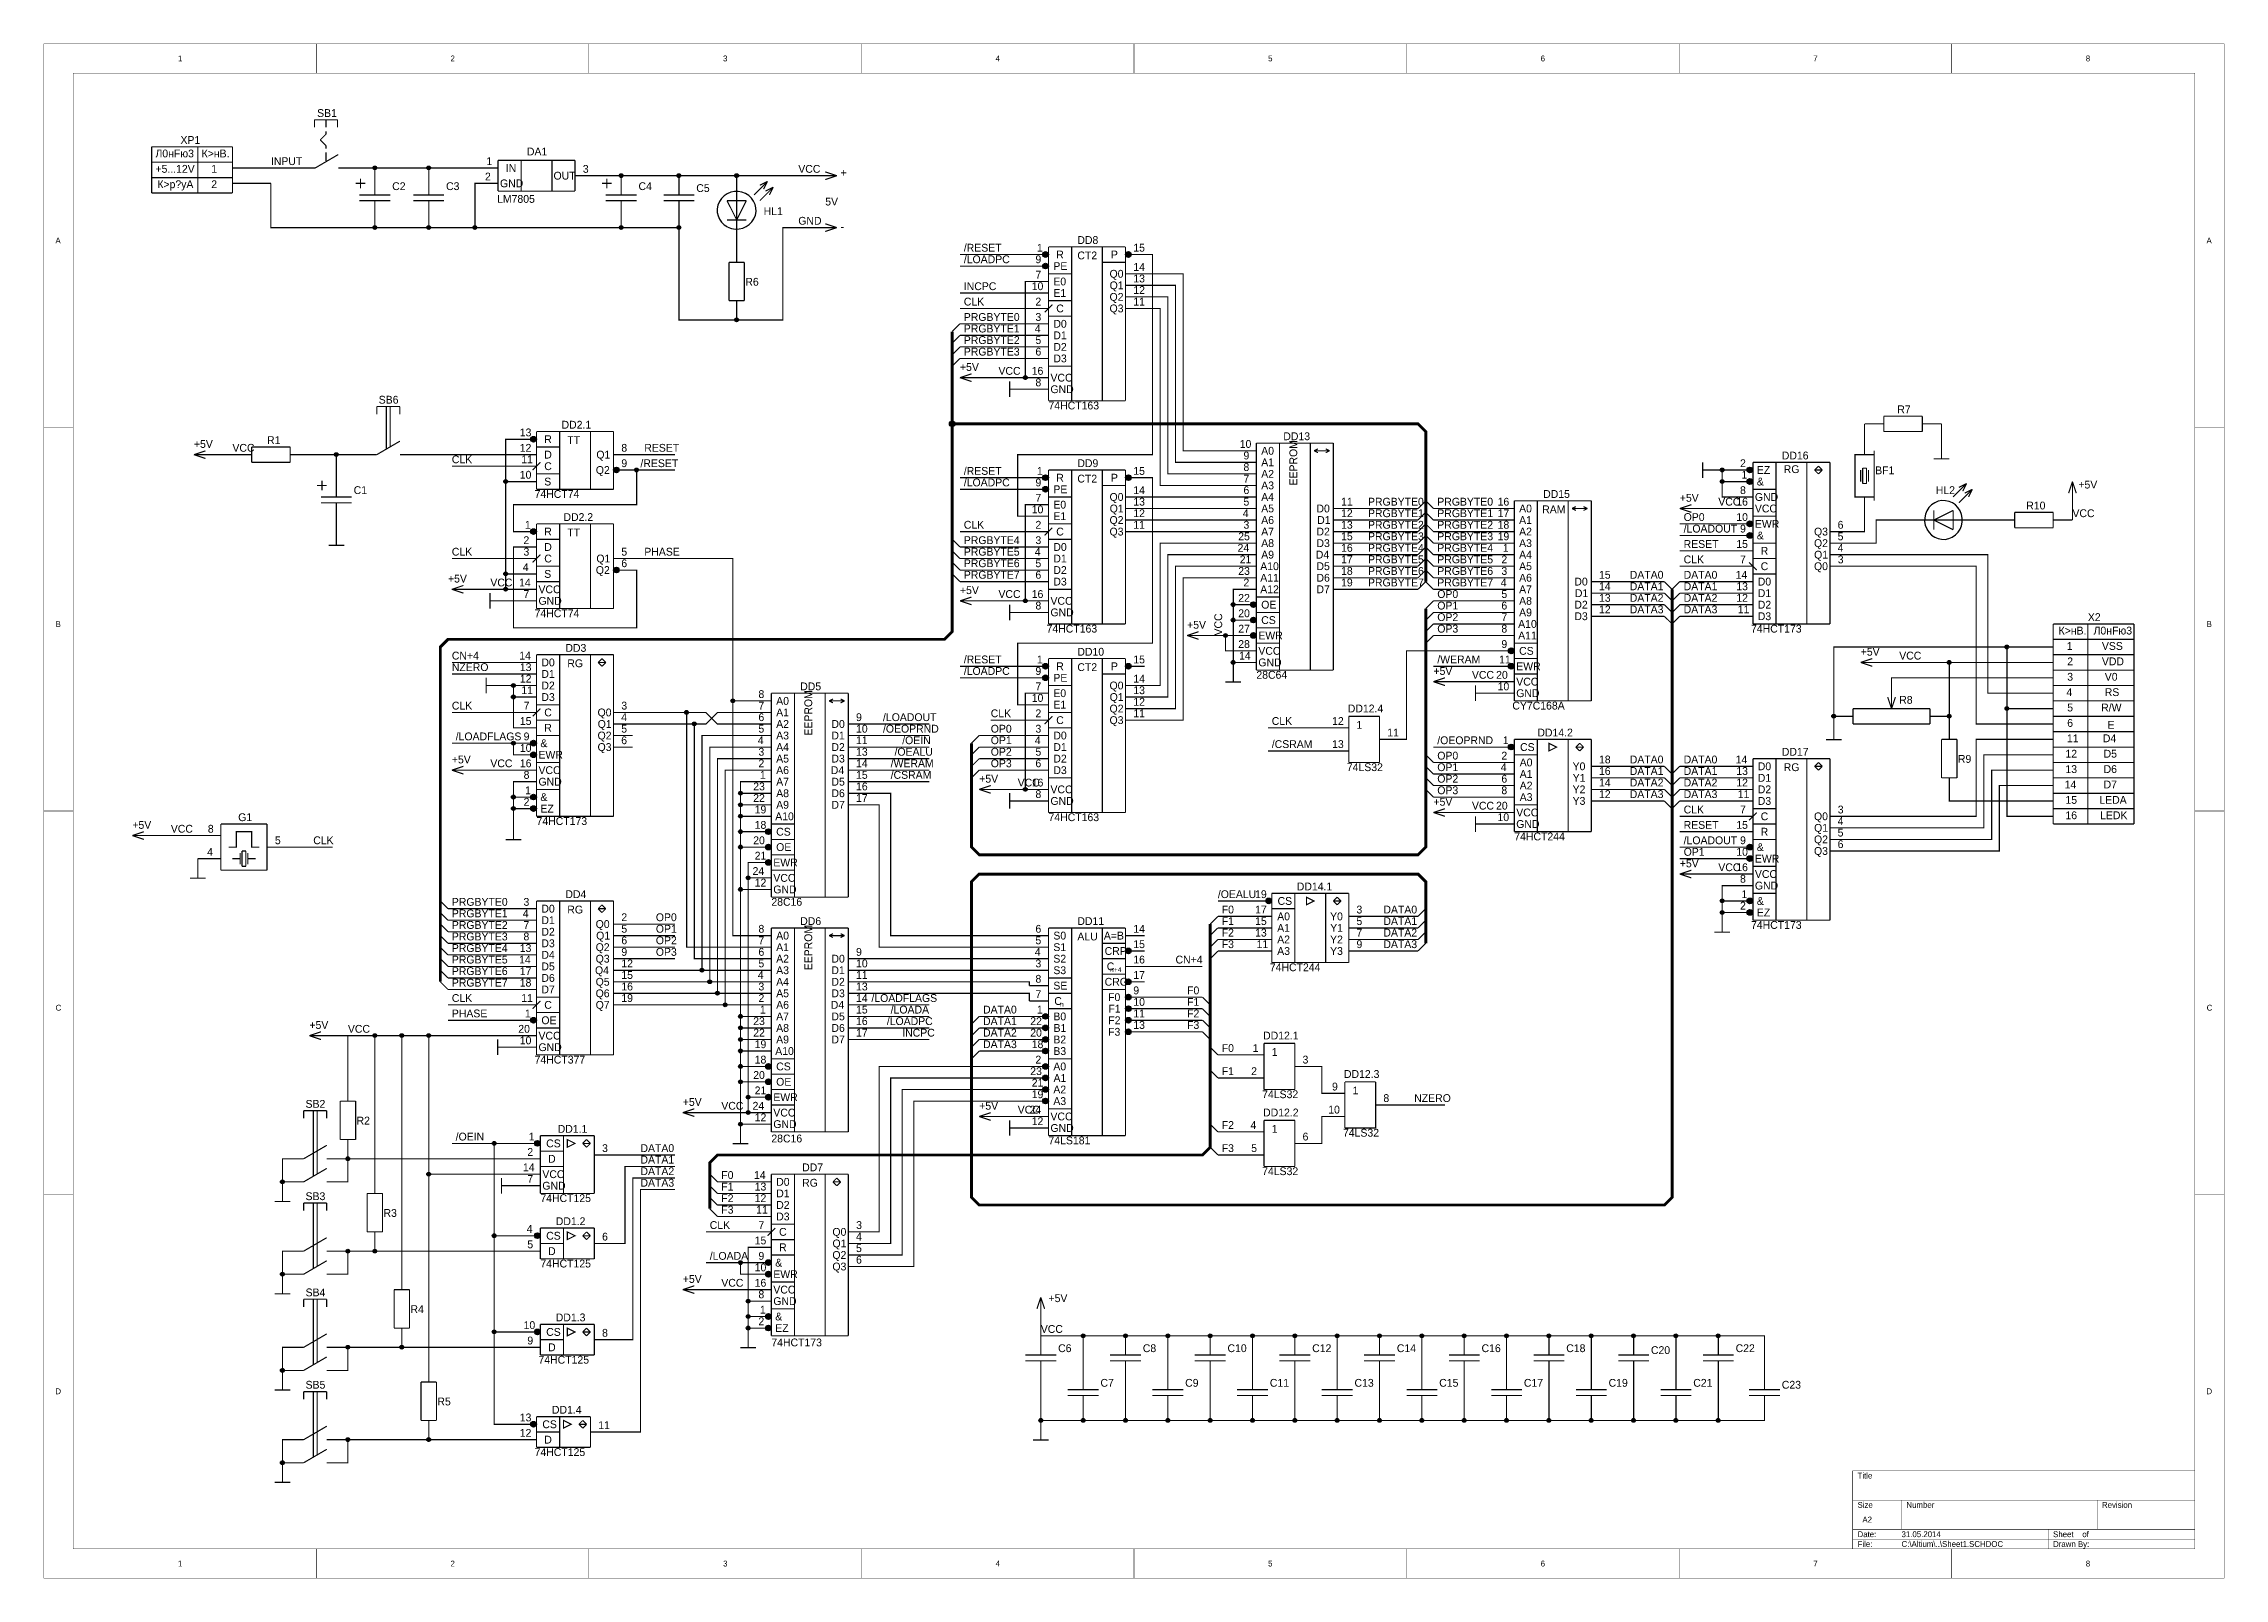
# Model space of a CAD drawing. Header units: millimetres. Extents: x 0 to 566, y 0 to 399.
import ezdxf

# ---------------------------------------------------------------- set-up
doc = ezdxf.new("R2010")
doc.units = ezdxf.units.MM
doc.layers.add('Sheet', color=255, linetype='Continuous')

msp = doc.modelspace()

# ---------------------------------------------------------------- texts
at = {"layer": 'Sheet'}
for s, height, p in [('1', 1.52, (34.85, 394.21)), ('2', 1.52, (105.65, 394.21)), ('3', 1.52, (176.46, 394.21)), ('4', 1.52, (247.26, 394.21)), ('5', 1.52, (318.06, 394.21)), ('6', 1.52, (388.86, 394.21)), ('7', 1.52, (459.67, 394.21)), ('8', 1.52, (530.47, 394.21)), ('SB1', 2.032, (71, 379.76)), ('XP1', 2.032, (35.5, 372.76)), ('Л0нFю3', 2.032, (29, 369.26)), ('К>нB.', 2.032, (41, 369.26)), ('INPUT', 2.032, (59, 367.26)), ('1', 2.03, (114.99, 367.26)), ('DA1', 2.032, (125.5, 369.76)), ('+5...12V', 2.032, (29, 365.26)), ('К>р?уA', 2.032, (29.5, 361.26)), ('2', 2.03, (43.5, 361.26)), ('1', 2.03, (43.5, 365.26)), ('C2', 2.032, (90.5, 360.76)), ('C3', 2.032, (104.5, 360.76)), ('2', 2.03, (114.61, 363.26)), ('GND', 2.032, (118.51, 361.49)), ('IN', 2.032, (120.01, 365.49)), ('OUT', 2.032, (132.42, 363.49)), ('3', 2.03, (140.03, 365.26)), ('C4', 2.032, (154.5, 360.76)), ('VCC', 2.032, (196, 365.26)), ('+', 2.03, (207, 364.26)), ('LM7805', 2.032, (117.75, 357.45)), ('C5', 2.032, (169.5, 360.26)), ('5V', 2.032, (203, 356.76)), ('HL1', 2.032, (187, 354.26)), ('GND', 2.032, (196, 351.76)), ('A', 1.52, (3.03, 346.9)), ('-', 2.03, (207, 350.26)), ('/RESET', 2.032, (239, 344.76)), ('1', 2.03, (257.99, 344.76)), ('DD8', 2.032, (268.5, 346.76)), ('15', 2.032, (283.03, 344.76)), ('A', 1.52, (561.83, 346.9)), ('/LOADPC', 2.032, (239, 341.76)), ('9', 2.03, (257.61, 341.76)), ('PE', 2.032, (262.26, 339.99)), ('R', 2.03, (263.01, 342.99)), ('CT2', 2.032, (268.5, 342.76)), ('Q0', 2.032, (276.86, 337.99)), ('P', 2.03, (277.22, 342.99)), ('14', 2.032, (283.03, 339.76)), ('R6', 2.032, (182.25, 335.91)), ('INCPC', 2.032, (239, 334.76)), ('10', 2.032, (256.64, 334.76)), ('7', 2.03, (257.61, 337.76)), ('E0', 2.032, (262.26, 335.99)), ('E1', 2.032, (262.26, 332.99)), ('Q1', 2.032, (276.89, 334.99)), ('13', 2.032, (283.03, 336.76)), ('12', 2.032, (283.03, 333.76)), ('CLK', 2.032, (239, 330.76)), ('PRGBYTE0', 2.032, (239, 326.76)), ('3', 2.03, (257.61, 326.76)), ('2', 2.03, (257.61, 330.76)), ('C', 2.03, (263.01, 328.99)), ('Q2', 2.032, (276.86, 331.99)), ('Q3', 2.032, (276.86, 328.99)), ('11', 2.032, (283.03, 330.76)), ('PRGBYTE1', 2.032, (239, 323.76)), ('4', 2.03, (257.44, 323.76)), ('D0', 2.032, (262.26, 324.99)), ('D1', 2.032, (262.26, 321.99)), ('PRGBYTE2', 2.032, (239, 320.76)), ('PRGBYTE3', 2.032, (239, 317.76)), ('5', 2.03, (257.61, 320.76)), ('6', 2.03, (257.61, 317.76)), ('D2', 2.032, (262.26, 318.99)), ('D3', 2.032, (262.26, 315.99)), ('+5V', 2.032, (238, 313.76)), ('VCC', 2.032, (248, 312.76)), ('16', 2.032, (256.64, 312.76)), ('8', 2.03, (257.61, 309.76)), ('VCC', 2.032, (261.51, 310.99)), ('SB6', 2.032, (87, 305.26)), ('GND', 2.032, (261.51, 307.99)), ('DD2.1', 2.032, (134.5, 298.76)), ('74HCT163', 2.032, (261, 303.76)), ('R7', 2.032, (481.5, 302.76)), ('+5V', 2.032, (39, 293.76)), ('VCC', 2.032, (49, 292.76)), ('R1', 2.032, (58, 294.76)), ('13', 2.032, (123.64, 296.76)), ('12', 2.032, (123.64, 292.76)), ('R', 2.03, (130.01, 294.99)), ('TT', 2.032, (136, 294.76)), ('8', 2.03, (150.03, 292.76)), ('RESET', 2.032, (156, 292.76)), ('10', 2.032, (310.67, 293.76)), ('DD13', 2.032, (322, 295.76)), ('CLK', 2.032, (106, 289.76)), ('11', 2.032, (124.02, 289.76)), ('C', 2.03, (130.01, 287.99)), ('D', 2.03, (130.01, 290.99)), ('Q2', 2.032, (143.41, 286.99)), ('Q1', 2.032, (143.54, 290.99)), ('9', 2.03, (150.03, 288.76)), ('/RESET', 2.032, (155, 288.76)), ('DD9', 2.032, (268.5, 288.76)), ('8', 2.03, (311.65, 287.76)), ('9', 2.03, (311.65, 290.76)), ('A0', 2.032, (316.26, 291.99)), ('A1', 2.032, (316.26, 288.99)), ('2', 2.03, (440.65, 288.76)), ('EZ', 2.032, (445.01, 286.99)), ('DD16', 2.032, (451.5, 290.76)), ('RG', 2.032, (452, 287.21)), ('BF1', 2.032, (475.75, 286.91)), ('C1', 2.032, (80.5, 281.76)), ('10', 2.032, (123.64, 285.76)), ('S', 2.03, (130.01, 283.99)), ('/RESET', 2.032, (239, 286.76)), ('/LOADPC', 2.032, (239, 283.76)), ('9', 2.03, (257.61, 283.76)), ('1', 2.03, (257.99, 286.76)), ('PE', 2.032, (262.26, 281.99)), ('R', 2.03, (263.01, 284.99)), ('CT2', 2.032, (268.5, 284.76)), ('P', 2.03, (277.22, 284.99)), ('15', 2.032, (283.03, 286.76)), ('14', 2.032, (283.03, 281.76)), ('7', 2.03, (311.65, 284.76)), ('6', 2.03, (311.65, 281.76)), ('A2', 2.032, (316.26, 285.99)), ('A3', 2.032, (316.26, 282.99)), ('8', 2.03, (440.65, 281.76)), ('1', 2.03, (441.03, 285.76)), ('&', 2.03, (445.01, 283.99)), ('HL2', 2.032, (491.5, 281.76)), ('+5V', 2.032, (528.54, 283.21)), ('74HCT74', 2.032, (127.5, 280.76)), ('10', 2.032, (256.64, 276.76)), ('7', 2.03, (257.61, 279.76)), ('E0', 2.032, (262.26, 277.99)), ('Q0', 2.032, (276.86, 279.99)), ('Q1', 2.032, (276.89, 276.99)), ('13', 2.032, (283.03, 278.76)), ('12', 2.032, (283.03, 275.76)), ('4', 2.03, (311.48, 275.76)), ('5', 2.03, (311.65, 278.76)), ('A4', 2.032, (316.26, 279.99)), ('A5', 2.032, (316.26, 276.99)), ('D0', 2.032, (330.61, 276.99)), ('11', 2.032, (337, 278.76)), ('12', 2.032, (337, 275.76)), ('PRGBYTE0', 2.032, (344, 278.76)), ('PRGBYTE1', 2.032, (344, 275.76)), ('PRGBYTE0', 2.032, (362, 278.76)), ('PRGBYTE1', 2.032, (362, 275.76)), ('16', 2.032, (377.67, 278.76)), ('17', 2.032, (377.67, 275.76)), ('A0', 2.032, (383.26, 276.99)), ('RAM', 2.032, (389.25, 276.76)), ('DD15', 2.032, (389.5, 280.76)), ('+5V', 2.032, (425, 279.76)), ('VCC', 2.032, (435, 278.76)), ('16', 2.032, (439.67, 278.76)), ('VCC', 2.032, (444.51, 276.99)), ('GND', 2.032, (444.51, 279.99)), ('R10', 2.032, (515, 277.76)), ('VCC', 2.032, (527, 275.76)), ('1', 2.03, (124.99, 272.76)), ('R', 2.03, (130.01, 270.99)), ('DD2.2', 2.032, (135, 274.76)), ('TT', 2.032, (136, 270.76)), ('CLK', 2.032, (239, 272.76)), ('2', 2.03, (257.61, 272.76)), ('E1', 2.032, (262.26, 274.99)), ('C', 2.03, (263.01, 270.99)), ('Q2', 2.032, (276.86, 273.99)), ('Q3', 2.032, (276.86, 270.99)), ('11', 2.032, (283.03, 272.76)), ('3', 2.03, (311.65, 272.76)), ('A6', 2.032, (316.26, 273.99)), ('A7', 2.032, (316.26, 270.99)), ('D2', 2.032, (330.61, 270.99)), ('D1', 2.032, (330.79, 273.99)), ('13', 2.032, (337, 272.76)), ('PRGBYTE2', 2.032, (344, 272.76)), ('PRGBYTE2', 2.032, (362, 272.76)), ('18', 2.032, (377.67, 272.76)), ('A1', 2.032, (383.26, 273.99)), ('A2', 2.032, (383.26, 270.99)), ('/LOADOUT', 2.032, (426, 271.76)), ('OP0', 2.032, (426, 274.76)), ('10', 2.032, (439.67, 274.76)), ('9', 2.03, (440.65, 271.76)), ('EWR', 2.032, (444.51, 272.99)), ('&', 2.03, (445.01, 269.99)), ('Q3', 2.032, (459.86, 270.99)), ('6', 2.03, (466, 272.76)), ('CLK', 2.032, (106, 265.76)), ('3', 2.03, (124.61, 265.76)), ('2', 2.03, (124.61, 268.76)), ('D', 2.03, (130.01, 266.99)), ('5', 2.03, (150.03, 265.76)), ('PHASE', 2.032, (156, 265.76)), ('PRGBYTE4', 2.032, (239, 268.76)), ('PRGBYTE5', 2.032, (239, 265.76)), ('4', 2.03, (257.44, 265.76)), ('3', 2.03, (257.61, 268.76)), ('D0', 2.032, (262.26, 266.99)), ('24', 2.032, (310.12, 266.76)), ('25', 2.032, (310.29, 269.76)), ('A8', 2.032, (316.26, 267.99)), ('A9', 2.032, (316.26, 264.99)), ('D4', 2.032, (330.44, 264.99)), ('D3', 2.032, (330.61, 267.99)), ('15', 2.032, (337, 269.76)), ('16', 2.032, (337, 266.76)), ('PRGBYTE3', 2.032, (344, 269.76)), ('PRGBYTE4', 2.032, (344, 266.76)), ('PRGBYTE3', 2.032, (362, 269.76)), ('PRGBYTE4', 2.032, (362, 266.76)), ('19', 2.032, (377.67, 269.76)), ('1', 2.03, (379.03, 266.76)), ('A3', 2.032, (383.26, 267.99)), ('A4', 2.032, (383.26, 264.99)), ('RESET', 2.032, (426, 267.76)), ('15', 2.032, (439.67, 267.76)), ('R', 2.03, (446.01, 265.99)), ('Q2', 2.032, (459.86, 267.99)), ('Q1', 2.032, (459.89, 264.99)), ('4', 2.03, (466, 266.76)), ('5', 2.03, (466, 269.76)), ('+5V', 2.032, (105, 258.76)), ('4', 2.03, (124.44, 261.76)), ('S', 2.03, (130.01, 259.99)), ('C', 2.03, (130.01, 263.99)), ('Q2', 2.032, (143.41, 260.99)), ('Q1', 2.032, (143.54, 263.99)), ('6', 2.03, (150.03, 262.76)), ('PRGBYTE6', 2.032, (239, 262.76)), ('PRGBYTE7', 2.032, (239, 259.76)), ('5', 2.03, (257.61, 262.76)), ('6', 2.03, (257.61, 259.76)), ('D1', 2.032, (262.26, 263.99)), ('D2', 2.032, (262.26, 260.99)), ('23', 2.032, (310.29, 260.76)), ('21', 2.032, (310.67, 263.76)), ('A10', 2.032, (316.01, 261.99)), ('A11', 2.032, (316.01, 258.99)), ('D5', 2.032, (330.61, 261.99)), ('D6', 2.032, (330.61, 258.99)), ('17', 2.032, (337, 263.76)), ('18', 2.032, (337, 260.76)), ('PRGBYTE5', 2.032, (344, 263.76)), ('PRGBYTE6', 2.032, (344, 260.76)), ('PRGBYTE5', 2.032, (362, 263.76)), ('PRGBYTE6', 2.032, (362, 260.76)), ('3', 2.03, (378.65, 260.76)), ('2', 2.03, (378.65, 263.76)), ('A5', 2.032, (383.26, 261.99)), ('A6', 2.032, (383.26, 258.99)), ('15', 2.032, (404, 259.76)), ('DATA0', 2.032, (412, 259.76)), ('CLK', 2.032, (426, 263.76)), ('DATA0', 2.032, (426, 259.76)), ('14', 2.032, (439.5, 259.76)), ('7', 2.03, (440.65, 263.76)), ('C', 2.03, (446.01, 261.99)), ('Q0', 2.032, (459.86, 261.99)), ('3', 2.03, (466.03, 263.76)), ('VCC', 2.032, (116, 257.76)), ('14', 2.032, (123.47, 257.76)), ('7', 2.03, (124.61, 254.76)), ('VCC', 2.032, (128.51, 255.99)), ('GND', 2.032, (128.51, 252.99)), ('+5V', 2.032, (238, 255.76)), ('VCC', 2.032, (248, 254.76)), ('16', 2.032, (256.64, 254.76)), ('VCC', 2.032, (261.51, 252.99)), ('D3', 2.032, (262.26, 257.99)), ('22', 2.032, (310.29, 253.76)), ('2', 2.03, (311.65, 257.76)), ('A12', 2.032, (316.01, 255.99)), ('D7', 2.032, (330.61, 255.99)), ('19', 2.032, (337, 257.76)), ('PRGBYTE7', 2.032, (344, 257.76)), ('OP0', 2.032, (362, 254.76)), ('PRGBYTE7', 2.032, (362, 257.76)), ('4', 2.03, (378.48, 257.76)), ('5', 2.03, (378.65, 254.76)), ('A7', 2.032, (383.26, 255.99)), ('A8', 2.032, (383.26, 252.99)), ('D0', 2.032, (397.61, 257.99)), ('D1', 2.032, (397.74, 254.99)), ('14', 2.032, (404, 256.76)), ('13', 2.032, (404, 253.76)), ('DATA1', 2.032, (412, 256.76)), ('DATA2', 2.032, (412, 253.76)), ('DATA1', 2.032, (426, 256.76)), ('DATA2', 2.032, (426, 253.76)), ('13', 2.032, (439.67, 256.76)), ('12', 2.032, (439.67, 253.76)), ('D0', 2.032, (445.26, 257.99)), ('D1', 2.032, (445.26, 254.99)), ('74HCT74', 2.032, (127.5, 249.76)), ('8', 2.03, (257.61, 251.76)), ('GND', 2.032, (261.51, 249.99)), ('20', 2.032, (310.29, 249.76)), ('OE', 2.032, (316.26, 251.99)), ('CS', 2.032, (316.26, 247.99)), ('OP1', 2.032, (362, 251.76)), ('OP2', 2.032, (362, 248.76)), ('6', 2.03, (378.65, 251.76)), ('7', 2.03, (378.65, 248.76)), ('A9', 2.032, (383.26, 249.99)), ('D2', 2.032, (397.61, 251.99)), ('D3', 2.032, (397.61, 248.99)), ('12', 2.032, (404, 250.76)), ('DATA3', 2.032, (412, 250.76)), ('DATA3', 2.032, (426, 250.76)), ('11', 2.032, (440.05, 250.76)), ('D2', 2.032, (445.26, 251.99)), ('D3', 2.032, (445.26, 248.99)), ('X2', 2.032, (531, 248.76)), ('B', 1.52, (3.07, 247.21)), ('74HCT163', 2.032, (260.5, 245.76)), ('+5V', 2.032, (297, 246.76)), ('27', 2.032, (310.29, 245.76)), ('28', 2.032, (310.29, 241.76)), ('EWR', 2.032, (315.51, 243.99)), ('OP3', 2.032, (362, 245.76)), ('8', 2.03, (378.65, 245.76)), ('9', 2.03, (378.65, 241.76)), ('A10', 2.032, (383.01, 246.99)), ('A11', 2.032, (383.01, 243.99)), ('74HCT173', 2.032, (443.5, 245.76)), ('К>нB.', 2.032, (523.4, 245.26)), ('Л0нFю3', 2.032, (532.48, 245.26)), ('B', 1.52, (561.87, 247.21)), ('CN+4', 2.032, (106, 238.76)), ('14', 2.032, (123.5, 238.76)), ('D0', 2.032, (129.26, 236.99)), ('DD3', 2.032, (135.5, 240.76)), ('RG', 2.032, (136, 236.76)), ('/RESET', 2.032, (239, 237.76)), ('1', 2.03, (257.99, 237.76)), ('R', 2.03, (263.01, 235.99)), ('DD10', 2.032, (268.5, 239.76)), ('P', 2.03, (277.22, 235.99)), ('15', 2.032, (283.03, 237.76)), ('14', 2.032, (310.5, 238.76)), ('VCC', 2.032, (315.51, 239.99)), ('GND', 2.032, (315.51, 236.99)), ('/WERAM', 2.032, (362, 237.76)), ('11', 2.032, (378.05, 237.76)), ('EWR', 2.032, (382.51, 235.99)), ('CS', 2.032, (383.26, 239.99)), ('+5V', 2.032, (472, 239.76)), ('VCC', 2.032, (482, 238.76)), ('1', 2.03, (525.53, 241.26)), ('2', 2.03, (525.64, 237.26)), ('VSS', 2.032, (534.65, 241.26)), ('VDD', 2.032, (534.65, 237.26)), ('NZERO', 2.032, (106, 235.76)), ('13', 2.032, (123.67, 235.76)), ('12', 2.032, (123.67, 232.76)), ('D1', 2.032, (129.26, 233.99)), ('D2', 2.032, (129.26, 230.99)), ('DD5', 2.032, (196.5, 230.76)), ('/LOADPC', 2.032, (239, 234.76)), ('9', 2.03, (257.61, 234.76)), ('7', 2.03, (257.61, 230.76)), ('PE', 2.032, (262.26, 232.99)), ('CT2', 2.032, (268.5, 235.76)), ('Q0', 2.032, (276.86, 230.99)), ('14', 2.032, (283.03, 232.76)), ('28C64', 2.032, (315, 233.76)), ('+5V', 2.032, (361, 234.76)), ('VCC', 2.032, (371, 233.76)), ('20', 2.032, (377.29, 233.76)), ('10', 2.032, (377.67, 230.76)), ('VCC', 2.032, (382.51, 231.99)), ('3', 2.03, (525.64, 233.26)), ('V0', 2.032, (535.4, 233.26)), ('CLK', 2.032, (106, 225.76)), ('11', 2.032, (124.05, 229.76)), ('7', 2.03, (124.65, 225.76)), ('D3', 2.032, (129.26, 227.99)), ('3', 2.03, (150.03, 225.76)), ('8', 2.03, (185.65, 228.76)), ('7', 2.03, (185.65, 225.76)), ('A0', 2.032, (190.26, 226.99)), ('10', 2.032, (256.64, 227.76)), ('E0', 2.032, (262.26, 228.99)), ('E1', 2.032, (262.26, 225.99)), ('Q2', 2.032, (276.86, 224.99)), ('Q1', 2.032, (276.89, 227.99)), ('13', 2.032, (283.03, 229.76)), ('12', 2.032, (283.03, 226.76)), ('DD12.4', 2.032, (338.75, 225.02)), ('CY7C168A', 2.032, (381.5, 225.76)), ('GND', 2.032, (382.51, 228.99)), ('R8', 2.032, (482, 227.26)), ('4', 2.03, (525.45, 229.26)), ('5', 2.03, (525.64, 225.26)), ('R/W', 2.032, (534.46, 225.26)), ('RS', 2.032, (535.4, 229.26)), ('15', 2.032, (123.67, 221.76)), ('C', 2.03, (130.01, 223.99)), ('R', 2.03, (130.01, 219.99)), ('Q0', 2.032, (143.86, 223.99)), ('Q1', 2.032, (143.89, 220.99)), ('4', 2.03, (150, 222.76)), ('5', 2.03, (150, 219.76)), ('5', 2.03, (185.65, 219.76)), ('6', 2.03, (185.65, 222.76)), ('A1', 2.032, (190.26, 223.99)), ('A2', 2.032, (190.26, 220.99)), ('D0', 2.032, (204.61, 220.99)), ('9', 2.03, (211, 222.76)), ('10', 2.032, (211, 219.76)), ('/LOADOUT', 2.032, (218, 222.76)), ('/OEOPRND', 2.032, (218, 219.76)), ('OP0', 2.032, (246, 219.76)), ('CLK', 2.032, (246, 223.76)), ('3', 2.03, (257.61, 219.76)), ('2', 2.03, (257.61, 223.76)), ('C', 2.03, (263.01, 221.99)), ('Q3', 2.032, (276.86, 221.99)), ('11', 2.032, (283.03, 223.76)), ('CLK', 2.032, (319, 221.76)), ('12', 2.032, (334.67, 221.76)), ('1', 2.03, (341, 220.76)), ('6', 2.03, (525.64, 221.26)), ('E', 2.03, (536.14, 220.76)), ('/LOADFLAGS', 2.032, (107, 217.76)), ('10', 2.032, (123.67, 214.76)), ('9', 2.03, (124.65, 217.76)), ('&', 2.03, (129.01, 215.99)), ('Q2', 2.032, (143.86, 217.99)), ('Q3', 2.032, (143.86, 214.99)), ('6', 2.03, (150, 216.76)), ('4', 2.03, (185.48, 216.76)), ('3', 2.03, (185.65, 213.76)), ('A3', 2.032, (190.26, 217.99)), ('A4', 2.032, (190.26, 214.99)), ('D1', 2.032, (204.59, 217.99)), ('D2', 2.032, (204.61, 214.99)), ('11', 2.032, (211, 216.76)), ('13', 2.032, (211, 213.76)), ('/OEALU', 2.032, (221, 213.76)), ('/OEIN', 2.032, (223, 216.76)), ('OP1', 2.032, (246, 216.76)), ('OP2', 2.032, (246, 213.76)), ('4', 2.03, (257.44, 216.76)), ('5', 2.03, (257.61, 213.76)), ('D0', 2.032, (262.26, 217.99)), ('D1', 2.032, (262.26, 214.99)), ('/CSRAM', 2.032, (319, 215.76)), ('13', 2.032, (334.67, 215.76)), ('11', 2.032, (349, 218.76)), ('/OEOPRND', 2.032, (362, 216.76)), ('1', 2.03, (379.03, 216.76)), ('CS', 2.032, (383.51, 214.99)), ('DD14.2', 2.032, (388, 218.76)), ('DD17', 2.032, (451.5, 213.76)), ('12', 2.032, (525.17, 213.26)), ('11', 2.032, (525.56, 217.26)), ('D4', 2.032, (534.9, 217.26)), ('D5', 2.032, (535.09, 213.26)), ('+5V', 2.032, (106, 211.76)), ('VCC', 2.032, (116, 210.76)), ('16', 2.032, (123.67, 210.76)), ('8', 2.03, (124.65, 207.76)), ('VCC', 2.032, (128.51, 208.99)), ('EWR', 2.032, (128.51, 212.99)), ('2', 2.03, (185.65, 210.76)), ('1', 2.03, (186.03, 207.76)), ('A5', 2.032, (190.26, 211.99)), ('A6', 2.032, (190.26, 208.99)), ('D4', 2.032, (204.44, 208.99)), ('D3', 2.032, (204.61, 211.99)), ('14', 2.032, (211, 210.76)), ('15', 2.032, (211, 207.76)), ('/WERAM', 2.032, (220, 210.76)), ('/CSRAM', 2.032, (220, 207.76)), ('OP3', 2.032, (246, 210.76)), ('6', 2.03, (257.61, 210.76)), ('D2', 2.032, (262.26, 211.99)), ('D3', 2.032, (262.26, 208.99)), ('74LS32', 2.032, (338.5, 209.76)), ('OP0', 2.032, (362, 212.76)), ('OP1', 2.032, (362, 209.76)), ('4', 2.03, (378.48, 209.76)), ('2', 2.03, (378.65, 212.76)), ('A0', 2.032, (383.41, 210.99)), ('A1', 2.032, (383.41, 207.99)), ('Y0', 2.032, (397.15, 209.99)), ('18', 2.032, (404, 211.76)), ('16', 2.032, (404, 208.76)), ('DATA0', 2.032, (412, 211.76)), ('DATA1', 2.032, (412, 208.76)), ('DATA0', 2.032, (426, 211.76)), ('DATA1', 2.032, (426, 208.76)), ('14', 2.032, (439.5, 211.76)), ('13', 2.032, (439.67, 208.76)), ('D0', 2.032, (445.26, 209.99)), ('RG', 2.032, (452, 209.76)), ('R9', 2.032, (497.25, 211.91)), ('13', 2.032, (525.17, 209.26)), ('D6', 2.032, (535.09, 209.26)), ('1', 2.03, (125.03, 203.76)), ('GND', 2.032, (128.51, 205.99)), ('&', 2.03, (129.01, 201.99)), ('23', 2.032, (184.29, 204.76)), ('A7', 2.032, (190.26, 205.99)), ('A8', 2.032, (190.26, 202.99)), ('D5', 2.032, (204.61, 205.99)), ('D6', 2.032, (204.61, 202.99)), ('16', 2.032, (211, 204.76)), ('+5V', 2.032, (243, 206.76)), ('VCC', 2.032, (253, 205.76)), ('16', 2.032, (256.64, 205.76)), ('8', 2.03, (257.61, 202.76)), ('VCC', 2.032, (261.51, 203.99)), ('OP2', 2.032, (362, 206.76)), ('OP3', 2.032, (362, 203.76)), ('8', 2.03, (378.65, 203.76)), ('6', 2.03, (378.65, 206.76)), ('A2', 2.032, (383.41, 204.99)), ('A3', 2.032, (383.41, 201.99)), ('Y2', 2.032, (397.15, 203.99)), ('Y1', 2.032, (397.18, 206.99)), ('14', 2.032, (404, 205.76)), ('12', 2.032, (404, 202.76)), ('DATA2', 2.032, (412, 205.76)), ('DATA3', 2.032, (412, 202.76)), ('DATA2', 2.032, (426, 205.76)), ('DATA3', 2.032, (426, 202.76)), ('12', 2.032, (439.67, 205.76)), ('11', 2.032, (440.05, 202.76)), ('D1', 2.032, (445.26, 206.99)), ('D2', 2.032, (445.26, 203.99)), ('14', 2.032, (524.98, 205.26)), ('D7', 2.032, (535.09, 205.26)), ('G1', 2.032, (50.5, 196.76)), ('2', 2.03, (124.65, 200.76)), ('EZ', 2.032, (129.01, 198.99)), ('22', 2.032, (184.29, 201.76)), ('19', 2.032, (184.67, 198.76)), ('A10', 2.032, (190.01, 196.99)), ('A9', 2.032, (190.26, 199.99)), ('D7', 2.032, (204.61, 199.99)), ('17', 2.032, (211, 201.76)), ('74HCT163', 2.032, (261, 196.76)), ('GND', 2.032, (261.51, 200.99)), ('+5V', 2.032, (361, 200.76)), ('VCC', 2.032, (371, 199.76)), ('20', 2.032, (377.26, 199.76)), ('10', 2.032, (377.64, 196.76)), ('VCC', 2.032, (382.51, 197.99)), ('Y3', 2.032, (397.15, 200.99)), ('CLK', 2.032, (426, 198.76)), ('7', 2.03, (440.65, 198.76)), ('D3', 2.032, (445.26, 200.99)), ('C', 2.03, (446.01, 196.99)), ('Q0', 2.032, (459.86, 196.99)), ('3', 2.03, (466.03, 198.76)), ('15', 2.032, (525.17, 201.26)), ('16', 2.032, (525.17, 197.26)), ('LEDA', 2.032, (533.99, 201.26)), ('LEDK', 2.032, (534.18, 197.26)), ('+5V', 2.032, (23, 194.76)), ('VCC', 2.032, (33, 193.76)), ('8', 2.03, (42.61, 193.76)), ('5', 2.03, (60.03, 190.76)), ('CLK', 2.032, (70, 190.76)), ('74HCT173', 2.032, (128, 195.76)), ('20', 2.032, (184.29, 190.76)), ('18', 2.032, (184.67, 194.76)), ('CS', 2.032, (190.26, 192.99)), ('74HCT244', 2.032, (382, 191.76)), ('GND', 2.032, (382.51, 194.99)), ('/LOADOUT', 2.032, (426, 190.76)), ('RESET', 2.032, (426, 194.76)), ('15', 2.032, (439.67, 194.76)), ('9', 2.03, (440.65, 190.76)), ('R', 2.03, (446.01, 192.99)), ('Q2', 2.032, (459.86, 190.99)), ('Q1', 2.032, (459.89, 193.99)), ('4', 2.03, (466, 195.76)), ('5', 2.03, (466, 192.76)), ('4', 2.03, (42.44, 187.76)), ('21', 2.032, (184.67, 186.76)), ('EWR', 2.032, (189.51, 184.99)), ('OE', 2.032, (190.26, 188.99)), ('OP1', 2.032, (426, 187.76)), ('10', 2.032, (439.67, 187.76)), ('EWR', 2.032, (444.51, 185.99)), ('&', 2.03, (445.01, 188.99)), ('Q3', 2.032, (459.86, 187.99)), ('6', 2.03, (466, 189.76)), ('24', 2.032, (184.12, 182.76)), ('12', 2.032, (184.67, 179.76)), ('VCC', 2.032, (189.51, 180.99)), ('+5V', 2.032, (425, 184.76)), ('VCC', 2.032, (435, 183.76)), ('16', 2.032, (439.67, 183.76)), ('8', 2.03, (440.65, 180.76)), ('VCC', 2.032, (444.51, 181.99)), ('PRGBYTE0', 2.032, (106, 174.76)), ('3', 2.03, (124.61, 174.76)), ('DD4', 2.032, (135.5, 176.76)), ('28C16', 2.032, (189, 174.76)), ('GND', 2.032, (189.51, 177.99)), ('/OEALU', 2.032, (305, 176.76)), ('19', 2.032, (314.67, 176.76)), ('CS', 2.032, (320.51, 174.99)), ('DD14.1', 2.032, (325.5, 178.76)), ('2', 2.03, (440.65, 173.76)), ('1', 2.03, (441.03, 176.76)), ('GND', 2.032, (444.51, 178.99)), ('&', 2.03, (445.01, 174.99)), ('PRGBYTE1', 2.032, (106, 171.76)), ('PRGBYTE2', 2.032, (106, 168.76)), ('4', 2.03, (124.44, 171.76)), ('7', 2.03, (124.61, 168.76)), ('D0', 2.032, (129.26, 172.99)), ('D1', 2.032, (129.26, 169.99)), ('RG', 2.032, (136, 172.76)), ('Q0', 2.032, (143.36, 168.99)), ('2', 2.03, (150.03, 170.76)), ('OP0', 2.032, (159, 170.76)), ('DD6', 2.032, (196.5, 169.76)), ('DD11', 2.032, (268.5, 169.76)), ('F0', 2.032, (306, 172.76)), ('F1', 2.032, (306, 169.76)), ('17', 2.032, (314.67, 172.76)), ('15', 2.032, (314.67, 169.76)), ('A0', 2.032, (320.41, 170.99)), ('A1', 2.032, (320.41, 167.99)), ('Y0', 2.032, (334.15, 170.99)), ('Y1', 2.032, (334.18, 167.99)), ('3', 2.03, (341, 172.76)), ('5', 2.03, (341, 169.76)), ('DATA0', 2.032, (348, 172.76)), ('DATA1', 2.032, (348, 169.76)), ('74HCT173', 2.032, (443.5, 168.76)), ('EZ', 2.032, (445.01, 171.99)), ('PRGBYTE3', 2.032, (106, 165.76)), ('PRGBYTE4', 2.032, (106, 162.76)), ('13', 2.032, (123.64, 162.76)), ('8', 2.03, (124.61, 165.76)), ('D2', 2.032, (129.26, 166.99)), ('D3', 2.032, (129.26, 163.99)), ('Q2', 2.032, (143.36, 162.99)), ('Q1', 2.032, (143.49, 165.99)), ('5', 2.03, (150.03, 167.76)), ('6', 2.03, (150.03, 164.76)), ('OP1', 2.032, (159, 167.76)), ('OP2', 2.032, (159, 164.76)), ('8', 2.03, (185.65, 167.76)), ('7', 2.03, (185.65, 164.76)), ('A0', 2.032, (190.26, 165.99)), ('A1', 2.032, (190.26, 162.99)), ('5', 2.03, (257.61, 164.76)), ('6', 2.03, (257.61, 167.76)), ('S0', 2.032, (262.26, 165.99)), ('S1', 2.032, (262.26, 162.99)), ('ALU', 2.032, (268.5, 165.76)), ('A=B', 2.032, (275.38, 165.99)), ('14', 2.032, (283.03, 167.76)), ('15', 2.032, (283.03, 163.76)), ('F2', 2.032, (306, 166.76)), ('F3', 2.032, (306, 163.76)), ('13', 2.032, (314.67, 166.76)), ('11', 2.032, (315.05, 163.76)), ('A2', 2.032, (320.41, 164.99)), ('Y2', 2.032, (334.15, 164.99)), ('9', 2.03, (341, 163.76)), ('7', 2.03, (341, 166.76)), ('DATA2', 2.032, (348, 166.76)), ('DATA3', 2.032, (348, 163.76)), ('PRGBYTE5', 2.032, (106, 159.76)), ('PRGBYTE6', 2.032, (106, 156.76)), ('14', 2.032, (123.47, 159.76)), ('17', 2.032, (123.64, 156.76)), ('D4', 2.032, (129.26, 160.99)), ('D5', 2.032, (129.26, 157.99)), ('Q4', 2.032, (143.19, 156.99)), ('Q3', 2.032, (143.36, 159.99)), ('9', 2.03, (150.03, 161.76)), ('12', 2.032, (150.03, 158.76)), ('OP3', 2.032, (159, 161.76)), ('5', 2.03, (185.65, 158.76)), ('6', 2.03, (185.65, 161.76)), ('A2', 2.032, (190.26, 159.99)), ('A3', 2.032, (190.26, 156.99)), ('D1', 2.032, (204.59, 156.99)), ('D0', 2.032, (204.61, 159.99)), ('9', 2.03, (211, 161.76)), ('10', 2.032, (211, 158.76)), ('4', 2.03, (257.44, 161.76)), ('3', 2.03, (257.61, 158.76)), ('S2', 2.032, (262.26, 159.99)), ('S3', 2.032, (262.26, 156.99)), ('CRP', 2.032, (275.59, 161.99)), ('C', 2.03, (276.14, 157.99)), ('n+4', 1.27, (277, 157.51)), ('16', 2.032, (283.03, 159.76)), ('CN+4', 2.032, (294, 159.76)), ('74HCT244', 2.032, (318.5, 157.76)), ('A3', 2.032, (320.41, 161.99)), ('Y3', 2.032, (334.15, 161.99)), ('PRGBYTE7', 2.032, (106, 153.76)), ('18', 2.032, (123.64, 153.76)), ('D6', 2.032, (129.26, 154.99)), ('D7', 2.032, (129.26, 151.99)), ('Q5', 2.032, (143.36, 153.99)), ('Q6', 2.032, (143.36, 150.99)), ('15', 2.032, (150.03, 155.76)), ('16', 2.032, (150.03, 152.76)), ('4', 2.03, (185.48, 155.76)), ('3', 2.03, (185.65, 152.76)), ('A4', 2.032, (190.26, 153.99)), ('A5', 2.032, (190.26, 150.99)), ('D2', 2.032, (204.61, 153.99)), ('D3', 2.032, (204.61, 150.99)), ('11', 2.032, (211, 155.76)), ('13', 2.032, (211, 152.76)), ('8', 2.03, (257.61, 154.76)), ('SE', 2.032, (262.26, 152.99)), ('CRG', 2.032, (275.59, 153.99)), ('9', 2.03, (283.03, 151.76)), ('17', 2.032, (283.03, 155.76)), ('F0', 2.032, (297, 151.76)), ('C', 1.52, (3.07, 147.51)), ('CLK', 2.032, (106, 149.76)), ('PHASE', 2.032, (106, 145.76)), ('11', 2.032, (124.02, 149.76)), ('1', 2.03, (124.99, 145.76)), ('C', 2.03, (130.01, 147.99)), ('Q7', 2.032, (143.36, 147.99)), ('19', 2.032, (150.03, 149.76)), ('2', 2.03, (185.65, 149.76)), ('1', 2.03, (186.03, 146.76)), ('A6', 2.032, (190.26, 147.99)), ('D4', 2.032, (204.44, 147.99)), ('14', 2.032, (211, 149.76)), ('15', 2.032, (211, 146.76)), ('/LOADFLAGS', 2.032, (215, 149.76)), ('/LOADA', 2.032, (220, 146.76)), ('DATA0', 2.032, (244, 146.76)), ('7', 2.03, (257.61, 150.76)), ('1', 2.03, (257.99, 146.76)), ('C', 2.03, (262.51, 148.99)), ('n', 1.27, (264, 148.51)), ('F0', 2.032, (276.48, 149.99)), ('F1', 2.032, (276.56, 146.99)), ('10', 2.032, (283.03, 148.76)), ('11', 2.032, (283.03, 145.76)), ('F1', 2.032, (297, 148.76)), ('F2', 2.032, (297, 145.76)), ('C', 1.52, (561.87, 147.51)), ('+5V', 2.032, (69, 142.76)), ('VCC', 2.032, (79, 141.76)), ('20', 2.032, (123.26, 141.76)), ('VCC', 2.032, (128.51, 139.99)), ('OE', 2.032, (129.26, 143.99)), ('23', 2.032, (184.29, 143.76)), ('22', 2.032, (184.29, 140.76)), ('A7', 2.032, (190.26, 144.99)), ('A8', 2.032, (190.26, 141.99)), ('D5', 2.032, (204.61, 144.99)), ('D6', 2.032, (204.61, 141.99)), ('16', 2.032, (211, 143.76)), ('17', 2.032, (211, 140.76)), ('/LOADPC', 2.032, (219, 143.76)), ('INCPC', 2.032, (223, 140.76)), ('DATA1', 2.032, (244, 143.76)), ('DATA2', 2.032, (244, 140.76)), ('22', 2.032, (256.26, 143.76)), ('20', 2.032, (256.26, 140.76)), ('B0', 2.032, (262.26, 144.99)), ('B1', 2.032, (262.31, 141.99)), ('F3', 2.032, (276.48, 140.99)), ('F2', 2.032, (276.53, 143.99)), ('13', 2.032, (283.03, 142.76)), ('F3', 2.032, (297, 142.76)), ('DD12.1', 2.032, (316.75, 140.02)), ('10', 2.032, (123.64, 138.76)), ('GND', 2.032, (128.51, 136.99)), ('19', 2.032, (184.67, 137.76)), ('A10', 2.032, (190.01, 135.99)), ('A9', 2.032, (190.26, 138.99)), ('D7', 2.032, (204.61, 138.99)), ('DATA3', 2.032, (244, 137.76)), ('18', 2.032, (256.64, 137.76)), ('B2', 2.032, (262.26, 138.99)), ('B3', 2.032, (262.26, 135.99)), ('F0', 2.032, (306, 136.76)), ('1', 2.03, (314.03, 136.76)), ('1', 2.03, (319, 135.76)), ('74HCT377', 2.032, (127.5, 133.76)), ('20', 2.032, (184.29, 129.76)), ('18', 2.032, (184.67, 133.76)), ('CS', 2.032, (190.26, 131.99)), ('23', 2.032, (256.26, 130.76)), ('2', 2.03, (257.61, 133.76)), ('A0', 2.032, (262.26, 131.99)), ('A1', 2.032, (262.31, 128.99)), ('F1', 2.032, (306, 130.76)), ('2', 2.03, (313.65, 130.76)), ('3', 2.03, (327, 133.76)), ('DD12.3', 2.032, (337.75, 130.02)), ('+5V', 2.032, (166, 122.76)), ('21', 2.032, (184.67, 125.76)), ('EWR', 2.032, (189.51, 123.99)), ('OE', 2.032, (190.26, 127.99)), ('21', 2.032, (256.64, 127.76)), ('19', 2.032, (256.64, 124.76)), ('A2', 2.032, (262.26, 125.99)), ('A3', 2.032, (262.26, 122.99)), ('74LS32', 2.032, (316.5, 124.76)), ('9', 2.03, (334.65, 126.76)), ('1', 2.03, (340, 125.76)), ('8', 2.03, (348, 123.76)), ('NZERO', 2.032, (356, 123.76)), ('SB2', 2.032, (68, 122.26)), ('R2', 2.032, (81.25, 117.91)), ('VCC', 2.032, (176, 121.76)), ('24', 2.032, (184.12, 121.76)), ('12', 2.032, (184.67, 118.76)), ('VCC', 2.032, (189.51, 119.99)), ('GND', 2.032, (189.51, 116.99)), ('+5V', 2.032, (243, 121.76)), ('VCC', 2.032, (253, 120.76)), ('24', 2.032, (256.09, 120.76)), ('12', 2.032, (256.64, 117.76)), ('VCC', 2.032, (261.51, 118.99)), ('DD12.2', 2.032, (316.75, 120.02)), ('10', 2.032, (333.67, 120.76)), ('/OEIN', 2.032, (107, 113.76)), ('1', 2.03, (125.99, 113.76)), ('CS', 2.032, (130.51, 111.99)), ('DD1.1', 2.032, (133.5, 115.76)), ('28C16', 2.032, (189, 113.26)), ('74LS181', 2.032, (261, 112.76)), ('GND', 2.032, (261.51, 115.99)), ('F2', 2.032, (306, 116.76)), ('4', 2.03, (313.48, 116.76)), ('1', 2.03, (319, 115.76)), ('6', 2.03, (327, 113.76)), ('74LS32', 2.032, (337.5, 114.76)), ('14', 2.032, (124.47, 105.76)), ('2', 2.03, (125.61, 109.76)), ('D', 2.03, (131.01, 107.99)), ('3', 2.03, (145.03, 110.76)), ('DATA0', 2.032, (155, 110.76)), ('DATA1', 2.032, (155, 107.76)), ('DD7', 2.032, (197, 105.76)), ('F3', 2.032, (306, 110.76)), ('5', 2.03, (313.65, 110.76)), ('7', 2.03, (125.61, 102.76)), ('VCC', 2.032, (129.51, 103.99)), ('GND', 2.032, (129.51, 100.99)), ('DATA2', 2.032, (155, 104.76)), ('DATA3', 2.032, (155, 101.76)), ('F0', 2.032, (176, 103.76)), ('F1', 2.032, (176, 100.76)), ('14', 2.032, (184.5, 103.76)), ('13', 2.032, (184.67, 100.76)), ('D0', 2.032, (190.26, 101.99)), ('RG', 2.032, (197, 101.76)), ('74LS32', 2.032, (316.5, 104.76)), ('SB3', 2.032, (68, 98.26)), ('74HCT125', 2.032, (129, 97.76)), ('F2', 2.032, (176, 97.76)), ('F3', 2.032, (176, 94.76)), ('12', 2.032, (184.67, 97.76)), ('11', 2.032, (185.05, 94.76)), ('D1', 2.032, (190.26, 98.99)), ('D2', 2.032, (190.26, 95.99)), ('R3', 2.032, (88.25, 93.91)), ('4', 2.03, (125.44, 89.76)), ('DD1.2', 2.032, (133, 91.76)), ('CLK', 2.032, (173, 90.76)), ('7', 2.03, (185.65, 90.76)), ('D3', 2.032, (190.26, 92.99)), ('C', 2.03, (191.01, 88.99)), ('Q0', 2.032, (204.86, 88.99)), ('3', 2.03, (211.03, 90.76)), ('5', 2.03, (125.61, 85.76)), ('CS', 2.032, (130.51, 87.99)), ('D', 2.03, (131.01, 83.99)), ('6', 2.03, (145.03, 87.76)), ('15', 2.032, (184.67, 86.76)), ('R', 2.03, (191.01, 84.99)), ('Q2', 2.032, (204.86, 82.99)), ('Q1', 2.032, (204.89, 85.99)), ('4', 2.03, (211, 87.76)), ('5', 2.03, (211, 84.76)), ('74HCT125', 2.032, (129, 80.76)), ('/LOADA', 2.032, (173, 82.76)), ('10', 2.032, (184.67, 79.76)), ('9', 2.03, (185.65, 82.76)), ('EWR', 2.032, (189.51, 77.99)), ('&', 2.03, (190.01, 80.99)), ('Q3', 2.032, (204.86, 79.99)), ('6', 2.03, (211, 81.76)), ('SB4', 2.032, (68, 73.26)), ('+5V', 2.032, (166, 76.76)), ('VCC', 2.032, (176, 75.76)), ('16', 2.032, (184.67, 75.76)), ('8', 2.03, (185.65, 72.76)), ('VCC', 2.032, (189.51, 73.99)), ('+5V', 2.032, (261, 71.76)), ('R4', 2.032, (95.25, 68.91)), ('DD1.3', 2.032, (133, 66.76)), ('1', 2.03, (186.03, 68.76)), ('GND', 2.032, (189.51, 70.99)), ('&', 2.03, (190.01, 66.99)), ('10', 2.032, (124.64, 64.76)), ('9', 2.03, (125.61, 60.76)), ('CS', 2.032, (130.51, 62.99)), ('8', 2.03, (145.03, 62.76)), ('2', 2.03, (185.65, 65.76)), ('74HCT173', 2.032, (189, 60.26)), ('EZ', 2.032, (190.01, 63.99)), ('VCC', 2.032, (259, 63.76)), ('74HCT125', 2.032, (128.5, 55.76)), ('D', 2.03, (131.01, 58.99)), ('C6', 2.032, (263.5, 58.76)), ('C8', 2.032, (285.5, 58.76)), ('C10', 2.032, (307.5, 58.76)), ('C12', 2.032, (329.5, 58.76)), ('C14', 2.032, (351.5, 58.76)), ('C16', 2.032, (373.5, 58.76)), ('C18', 2.032, (395.5, 58.76)), ('C20', 2.032, (417.5, 58.26)), ('C22', 2.032, (439.5, 58.76)), ('SB5', 2.032, (68, 49.26)), ('C7', 2.032, (274.5, 49.76)), ('C9', 2.032, (296.5, 49.76)), ('C11', 2.032, (318.5, 49.76)), ('C13', 2.032, (340.5, 49.76)), ('C15', 2.032, (362.5, 49.76)), ('C17', 2.032, (384.5, 49.76)), ('C19', 2.032, (406.5, 49.76)), ('C21', 2.032, (428.5, 49.76)), ('C23', 2.032, (451.5, 49.26)), ('D', 1.52, (3.01, 47.82)), ('R5', 2.032, (102.25, 44.91)), ('D', 1.52, (561.81, 47.82)), ('13', 2.032, (123.64, 40.76)), ('CS', 2.032, (129.51, 38.99)), ('DD1.4', 2.032, (132, 42.76)), ('11', 2.032, (144.03, 38.76)), ('12', 2.032, (123.64, 36.76)), ('D', 2.03, (130.01, 34.99)), ('74HCT125', 2.032, (127.5, 31.76)), ('Title', 1.524, (471.17, 25.91)), ('Size', 1.524, (471.17, 18.29)), ('Number', 1.524, (483.87, 18.29)), ('Revision', 1.524, (534.67, 18.29)), ('Date:', 1.524, (471.17, 10.67)), ('A2', 1.524, (472.44, 14.48)), ('31.05.2014', 1.524, (482.6, 10.67)), ('Sheet    of', 1.524, (521.97, 10.67)), ('File:', 1.524, (471.17, 8.13)), ('C:\\Altium\\..\\Sheet1.SCHDOC', 1.524, (482.6, 8.13)), ('Drawn By:', 1.524, (521.97, 8.13)), ('1', 1.52, (34.85, 3.05)), ('2', 1.52, (105.65, 3.05)), ('3', 1.52, (176.46, 3.05)), ('4', 1.52, (247.26, 3.05)), ('5', 1.52, (318.06, 3.05)), ('6', 1.52, (388.86, 3.05)), ('7', 1.52, (459.67, 3.05)), ('8', 1.52, (530.47, 3.05))]:
    msp.add_text(s, height=height, dxfattribs=at).set_placement(p)
for s, p in [('EEPROM', (325.61, 284)), ('VCC', (306.11, 245)), ('EEPROM', (199.61, 219)), ('EEPROM', (199.61, 158))]:
    msp.add_text(s, height=2.032, rotation=90, dxfattribs=at).set_placement(p)

# ---------------------------------------------------------------- linework, layer by layer
at = {"layer": 'Sheet'}
for points, const_width in [([(0, 398.78), (566.38, 398.78), (566.38, 0.04), (0, 0.04), (0, 398.78)], 0.0991), ([(70.8, 391.16), (70.8, 398.78)], 0.0991), ([(141.6, 391.16), (141.6, 398.78)], 0.0991), ([(212.41, 391.16), (212.41, 398.78)], 0.0991), ([(283.21, 391.16), (283.21, 398.78)], 0.0991), ([(354.01, 391.16), (354.01, 398.78)], 0.0991), ([(424.81, 391.16), (424.81, 398.78)], 0.0991), ([(495.62, 391.16), (495.62, 398.78)], 0.0991), ([(7.62, 391.16), (558.76, 391.16), (558.76, 7.66), (7.62, 7.66), (7.62, 391.16)], 0.0991), ([(70.3, 379.03), (70.3, 379.03), (76.3, 379.03)], 0.3), ([(70.3, 377.03), (70.3, 379.03)], 0.3), ([(71.8, 373.78), (73.3, 375.28)], 0.3), ([(73.3, 372.28), (71.8, 373.78)], 0.3), ([(73.3, 377.03), (73.3, 379.03)], 0.3), ([(73.3, 375.28), (73.3, 376.03)], 0.3), ([(76.3, 377.03), (76.3, 379.03)], 0.3), ([(49, 372), (28, 372)], 0.3), ([(28, 372), (28, 360)], 0.3), ([(40, 372), (40, 360)], 0.3), ([(49, 372), (49, 368.5)], 0.3), ([(49, 371), (49, 360)], 0.3), ([(49, 371), (49, 370)], 0.3), ([(70.5, 366.5), (76.5, 370)], 0.3), ([(73.3, 371.53), (73.3, 372.28)], 0.3), ([(73.3, 368.28), (73.3, 370.53)], 0.3), ([(118, 368.5), (118, 360.5)], 0.3), ([(118, 368.5), (138, 368.5)], 0.3), ([(124, 368.5), (124, 360.5)], 0.3), ([(132, 368.5), (132, 360.5)], 0.3), ([(138, 368.5), (138, 360.5)], 0.3), ([(49, 368), (28, 368)], 0.3), ([(49, 364), (28, 364)], 0.3), ([(49, 366.5), (59, 366.5)], 0.3), ([(49, 362.5), (59, 362.5)], 0.3), ([(68, 366.5), (59, 366.5)], 0.3), ([(86, 351), (59, 351), (59, 362.5)], 0.3), ([(70.5, 366.5), (68, 366.5)], 0.3), ([(76.5, 366.5), (79, 366.5)], 0.3), ([(86, 366.5), (79, 366.5), (79, 366.5)], 0.3), ([(81, 362.5), (83.5, 362.5)], 0.3), ([(82.25, 363.75), (82.25, 361.25)], 0.3), ([(86, 366.5), (113, 366.5)], 0.3), ([(86, 364.5), (86, 366.5)], 0.3), ([(86, 359.5), (86, 364.5)], 0.3), ([(100, 364.5), (100, 365.5), (100, 365.5), (100, 366.5)], 0.3), ([(100, 359.5), (100, 364.5)], 0.3), ([(113, 362.5), (112, 362.5), (112, 351)], 0.3), ([(118, 366.5), (113, 366.5)], 0.3), ([(118, 362.5), (113, 362.5)], 0.3), ([(138, 364.5), (143, 364.5)], 0.3), ([(180, 364.5), (143, 364.5)], 0.3), ([(145, 362.5), (147.5, 362.5)], 0.3), ([(146.25, 363.75), (146.25, 361.25)], 0.3), ([(150, 359.5), (150, 364.5)], 0.3), ([(165, 359.5), (165, 364.5)], 0.3), ([(180, 363), (180, 364.5)], 0.3), ([(180, 364.5), (196, 364.5)], 0.3), ([(180, 358), (180, 363)], 0.3), ([(184.5, 359.5), (188, 363)], 0.3), ([(188, 363), (186, 362)], 0.3), ([(187, 361), (188, 363)], 0.3), ([(196, 364.5), (206, 364.5)], 0.3), ([(203, 365.5), (206, 364.5)], 0.3), ([(203, 363.5), (206, 364.5)], 0.3), ([(49, 360), (28, 360)], 0.3), ([(82, 359.5), (90, 359.5)], 0.3), ([(82, 358), (90, 358)], 0.3), ([(86, 358), (86, 353)], 0.3), ([(96, 359.5), (104, 359.5)], 0.3), ([(96, 358), (104, 358)], 0.3), ([(100, 358), (100, 353)], 0.3), ([(118, 360.5), (138, 360.5)], 0.3), ([(146, 359.5), (154, 359.5)], 0.3), ([(146, 358), (154, 358)], 0.3), ([(150, 358), (150, 353)], 0.3), ([(161, 359.5), (169, 359.5)], 0.3), ([(161, 358), (169, 358)], 0.3), ([(165, 358), (165, 353)], 0.3), ([(182.5, 358), (177.5, 358)], 0.3), ([(177.5, 358), (180, 353)], 0.3), ([(180, 358), (180, 353)], 0.3), ([(182.5, 358), (180, 353)], 0.3), ([(186, 358), (189.5, 361.5)], 0.3), ([(189.5, 361.5), (187.5, 360.5)], 0.3), ([(188.5, 359.5), (189.5, 361.5)], 0.3), ([(86, 353), (86, 351)], 0.3), ([(100, 351), (100, 353)], 0.3), ([(150, 353), (150, 351)], 0.3), ([(165, 351), (165, 353)], 0.3), ([(182.5, 353), (177.5, 353)], 0.3), ([(180, 353), (180, 348)], 0.3), ([(203, 352), (206, 351)], 0.3), ([(86, 351), (165, 351)], 0.3), ([(196, 351), (192, 351), (192, 327), (165, 327), (165, 351)], 0.3), ([(180, 347), (180, 348)], 0.3), ([(180, 342), (180, 347)], 0.3), ([(196, 351), (206, 351)], 0.3), ([(203, 350), (206, 351)], 0.3), ([(261, 346), (261, 306)], 0.3), ([(261, 346), (281, 346)], 0.3), ([(267, 346), (267, 306)], 0.3), ([(275, 346), (275, 306)], 0.3), ([(281, 346), (281, 306)], 0.3), ([(178, 342), (182, 342)], 0.3), ([(178, 332), (178, 342)], 0.3), ([(182, 342), (182, 332)], 0.3), ([(238, 344), (256, 344)], 0.3), ([(238, 341), (256, 341)], 0.3), ([(286, 344), (288, 344), (288, 292), (253, 292), (253, 276), (256, 276)], 0.3), ([(261, 344), (256, 344)], 0.3), ([(261, 341), (256, 341)], 0.3), ([(281, 342), (275, 342)], 0.3), ([(281, 344), (286, 344)], 0.3), ([(256, 337), (255, 337), (255, 312)], 0.3), ([(261, 337), (256, 337)], 0.3), ([(261, 339), (267, 339)], 0.3), ([(281, 339), (286, 339)], 0.3), ([(281, 336), (286, 336)], 0.3), ([(310, 293), (296, 293), (296, 339), (286, 339)], 0.3), ([(310, 290), (294, 290), (294, 336), (286, 336)], 0.3), ([(178, 332), (182, 332)], 0.3), ([(180, 332), (180, 327)], 0.3), ([(238, 334), (256, 334)], 0.3), ([(238, 330), (256, 330)], 0.3), ([(261, 334), (256, 334)], 0.3), ([(261, 330), (256, 330)], 0.3), ([(262, 331), (261.82, 330.82), (261.65, 330.65), (261.49, 330.49), (261.34, 330.34), (261.2, 330.2), (261.07, 330.07), (260.95, 329.95), (260.84, 329.84), (260.74, 329.74), (260.65, 329.65), (260.57, 329.57), (260.49, 329.49), (260.42, 329.42), (260.36, 329.36), (260.3, 329.3), (260.25, 329.25), (260.21, 329.21), (260.17, 329.17), (260.13, 329.13), (260.11, 329.11), (260.08, 329.08), (260.06, 329.06), (260.04, 329.04), (260.03, 329.03), (260.02, 329.02), (260.01, 329.01), (260.01, 329.01), (260, 329), (260, 329), (260, 329), (260, 329), (260, 329)], 0.3), ([(261, 332), (267, 332)], 0.3), ([(281, 333), (286, 333)], 0.3), ([(281, 330), (286, 330)], 0.3), ([(310, 287), (292, 287), (292, 333), (286, 333)], 0.3), ([(310, 284), (290, 284), (290, 330), (286, 330)], 0.3), ([(236, 300), (236, 324)], 0.749), ([(236, 324), (238, 326)], 0.3), ([(236, 321), (238, 323)], 0.3), ([(256, 326), (238, 326)], 0.3), ([(256, 323), (238, 323)], 0.3), ([(261, 326), (256, 326)], 0.3), ([(261, 323), (256, 323)], 0.3), ([(261, 328), (267, 328)], 0.3), ([(236, 318), (238, 320)], 0.3), ([(256, 320), (238, 320)], 0.3), ([(261, 320), (256, 320)], 0.3), ([(236, 315), (238, 317)], 0.3), ([(256, 317), (238, 317)], 0.3), ([(241, 313), (238, 312)], 0.3), ([(241, 311), (238, 312)], 0.3), ([(248, 312), (238, 312)], 0.3), ([(248, 312), (255, 312)], 0.3), ([(255, 312), (256, 312)], 0.3), ([(261, 317), (256, 317)], 0.3), ([(261, 312), (256, 312)], 0.3), ([(261, 315), (267, 315)], 0.3), ([(250.92, 311.03), (250.92, 306.97)], 0.3), ([(256, 309), (250.92, 309)], 0.3), ([(261, 309), (256, 309)], 0.3), ([(261, 306), (281, 306)], 0.3), ([(86.5, 304.5), (86.5, 304.5), (92.5, 304.5)], 0.3), ([(86.5, 302.5), (86.5, 304.5)], 0.3), ([(89, 304.5), (89, 293.5)], 0.3), ([(90, 304.5), (90, 294)], 0.3), ([(92.5, 302.5), (92.5, 304.5)], 0.3), ([(103, 155), (103, 242), (105, 244), (234, 244), (236, 246), (236, 300)], 0.749), ([(359, 259), (359, 298), (357, 300), (236, 300)], 0.749), ([(478, 302), (478, 298)], 0.3), ([(478, 302), (488, 302)], 0.3), ([(488, 302), (488, 298)], 0.3), ([(7.62, 299.08), (0, 299.08)], 0.0991), ([(86.5, 292), (92.5, 295.5)], 0.3), ([(123, 296), (120, 296), (120, 285)], 0.3), ([(128, 296), (123, 296)], 0.3), ([(128, 298), (128, 283)], 0.3), ([(128, 298), (148, 298)], 0.3), ([(134, 298), (134, 283)], 0.3), ([(142, 298), (142, 283)], 0.3), ([(148, 298), (148, 283)], 0.3), ([(315, 295), (315, 236)], 0.3), ([(315, 295), (335, 295)], 0.3), ([(321, 295), (321, 236)], 0.3), ([(329, 295), (329, 236)], 0.3), ([(335, 295), (335, 236)], 0.3), ([(478, 300), (473, 300)], 0.3), ([(473, 297), (473, 300)], 0.3), ([(473, 292), (473, 297)], 0.3), ([(488, 298), (478, 298)], 0.3), ([(488, 300), (493, 300)], 0.3), ([(493, 296), (493, 300)], 0.3), ([(493, 296), (493, 290.92)], 0.3), ([(558.8, 299.08), (566.42, 299.08)], 0.0991), ([(42, 293), (39, 292)], 0.3), ([(42, 291), (39, 292)], 0.3), ([(49, 292), (39, 292)], 0.3), ([(54, 292), (49, 292)], 0.3), ([(54, 294), (54, 290)], 0.3), ([(54, 294), (64, 294)], 0.3), ([(64, 290), (54, 290)], 0.3), ([(64, 294), (64, 290)], 0.3), ([(64, 292), (69, 292)], 0.3), ([(84, 292), (69, 292)], 0.3), ([(76, 286), (76, 292)], 0.3), ([(86.5, 292), (84, 292)], 0.3), ([(92.5, 292), (95, 292)], 0.3), ([(95, 292), (123, 292)], 0.3), ([(106, 289), (123, 289)], 0.3), ([(128, 292), (123, 292)], 0.3), ([(128, 289), (123, 289)], 0.3), ([(129, 290), (128.82, 289.82), (128.65, 289.65), (128.49, 289.49), (128.34, 289.34), (128.2, 289.2), (128.07, 289.07), (127.95, 288.95), (127.84, 288.84), (127.74, 288.74), (127.65, 288.65), (127.57, 288.57), (127.49, 288.49), (127.42, 288.42), (127.36, 288.36), (127.3, 288.3), (127.25, 288.25), (127.21, 288.21), (127.17, 288.17), (127.13, 288.13), (127.11, 288.11), (127.08, 288.08), (127.06, 288.06), (127.04, 288.04), (127.03, 288.03), (127.02, 288.02), (127.01, 288.01), (127.01, 288.01), (127, 288), (127, 288), (127, 288), (127, 288), (127, 288)], 0.3), ([(128, 294), (134, 294)], 0.3), ([(148, 292), (153, 292)], 0.3), ([(153, 292), (164, 292)], 0.3), ([(315, 293), (310, 293)], 0.3), ([(315, 290), (310, 290)], 0.3), ([(330, 293), (331, 293.5)], 0.3), ([(330, 293), (334, 293)], 0.3), ([(330, 293), (331, 292.5)], 0.3), ([(334, 293), (333, 293.5)], 0.3), ([(334, 293), (333, 292.5)], 0.3), ([(430.92, 290.03), (430.92, 285.97)], 0.3), ([(444, 248), (444, 290)], 0.3), ([(444, 290), (464, 290)], 0.3), ([(450, 248), (450, 290)], 0.3), ([(458, 290), (458, 248)], 0.3), ([(461, 289), (460, 288), (460, 288)], 0.3), ([(461, 289), (462, 288), (462, 288)], 0.3), ([(464, 290), (464, 248)], 0.3), ([(470.5, 292), (475.5, 292), (475.5, 281), (470.5, 281), (470.5, 292)], 0.3), ([(475.5, 292), (475.5, 293)], 0.3), ([(490.97, 290.92), (495.03, 290.92)], 0.3), ([(71, 284), (73.5, 284)], 0.3), ([(72.25, 285.25), (72.25, 282.75)], 0.3), ([(76, 281), (76, 286)], 0.3), ([(123, 285), (120, 285)], 0.3), ([(120, 257), (120, 285)], 0.3), ([(154, 288), (154, 279), (122, 279), (122, 272), (123, 272)], 0.3), ([(128, 285), (123, 285)], 0.3), ([(128, 287), (134, 287)], 0.3), ([(148, 288), (153, 288)], 0.3), ([(164, 288), (153, 288)], 0.3), ([(238, 286), (256, 286)], 0.3), ([(256, 227), (253, 227), (253, 243), (288, 243), (288, 286), (286, 286)], 0.3), ([(261, 286), (256, 286)], 0.3), ([(261, 288), (261, 248)], 0.3), ([(261, 288), (281, 288)], 0.3), ([(267, 288), (267, 248)], 0.3), ([(275, 288), (275, 248)], 0.3), ([(281, 284), (275, 284)], 0.3), ([(281, 288), (281, 248)], 0.3), ([(281, 286), (286, 286)], 0.3), ([(315, 287), (310, 287)], 0.3), ([(315, 284), (310, 284)], 0.3), ([(436, 288), (430.92, 288)], 0.3), ([(439, 288), (436, 288)], 0.3), ([(436, 288), (436, 281), (439, 281)], 0.3), ([(439, 285), (436, 285)], 0.3), ([(444, 288), (439, 288)], 0.3), ([(444, 285), (439, 285)], 0.3), ([(460, 288), (461, 287), (461, 287)], 0.3), ([(460, 288), (462, 288)], 0.3), ([(462, 288), (461, 287), (461, 287)], 0.3), ([(472, 285), (472, 288)], 0.3), ([(472.5, 284.5), (472.5, 288.5)], 0.3), ([(472.5, 288.5), (473.5, 288.5)], 0.3), ([(472.5, 284.5), (473.5, 284.5)], 0.3), ([(473.5, 284.5), (473.5, 288.5)], 0.3), ([(474, 288), (474, 285)], 0.3), ([(496, 281), (499.5, 284.5)], 0.3), ([(497.5, 283.5), (499.5, 284.5)], 0.3), ([(499.5, 284.5), (498.5, 282.5)], 0.3), ([(526, 282), (527, 285)], 0.3), ([(528, 282), (527, 285)], 0.3), ([(527, 275), (527, 285)], 0.3), ([(72, 281), (80, 281)], 0.3), ([(72, 279.5), (80, 279.5)], 0.3), ([(76, 279.5), (76, 274.5)], 0.3), ([(128, 283), (148, 283)], 0.3), ([(238, 283), (256, 283)], 0.3), ([(256, 279), (255, 279), (255, 254)], 0.3), ([(261, 283), (256, 283)], 0.3), ([(261, 279), (256, 279)], 0.3), ([(261, 281), (267, 281)], 0.3), ([(281, 281), (286, 281)], 0.3), ([(281, 278), (286, 278)], 0.3), ([(310, 281), (286, 281)], 0.3), ([(310, 278), (286, 278)], 0.3), ([(315, 281), (310, 281)], 0.3), ([(315, 278), (310, 278)], 0.3), ([(335, 278), (340, 278)], 0.3), ([(340, 278), (357, 278)], 0.3), ([(357, 278), (359, 280)], 0.3), ([(361, 278), (359, 280)], 0.3), ([(377, 278), (361, 278)], 0.3), ([(382, 278), (377, 278)], 0.3), ([(382, 280), (382, 228)], 0.3), ([(382, 280), (402, 280)], 0.3), ([(388, 280), (388, 228)], 0.3), ([(396, 280), (396, 228)], 0.3), ([(397, 278), (398, 278.5)], 0.3), ([(397, 278), (401, 278)], 0.3), ([(397, 278), (398, 277.5)], 0.3), ([(401, 278), (400, 278.5)], 0.3), ([(401, 278), (400, 277.5)], 0.3), ([(402, 280), (402, 228)], 0.3), ([(428, 279), (425, 278)], 0.3), ([(428, 277), (425, 278)], 0.3), ([(435, 278), (425, 278)], 0.3), ([(435, 278), (439, 278)], 0.3), ([(444, 281), (439, 281)], 0.3), ([(444, 278), (439, 278)], 0.3), ([(444, 283), (450, 283)], 0.3), ([(473, 281), (473, 276)], 0.3), ([(475.5, 281), (475.5, 280)], 0.3), ([(491, 277.5), (491, 272.5)], 0.3), ([(496, 277.5), (491, 275)], 0.3), ([(496, 277.5), (496, 272.5)], 0.3), ([(497.5, 279.5), (501, 283)], 0.3), ([(499, 282), (501, 283)], 0.3), ([(501, 283), (500, 281)], 0.3), ([(76, 273.5), (76, 274.5)], 0.3), ([(76, 273.5), (76, 268.42)], 0.3), ([(128, 272), (123, 272)], 0.3), ([(128, 274), (128, 252)], 0.3), ([(128, 274), (148, 274)], 0.3), ([(134, 274), (134, 252)], 0.3), ([(142, 274), (142, 252)], 0.3), ([(148, 274), (148, 252)], 0.3), ([(238, 272), (256, 272)], 0.3), ([(261, 276), (256, 276)], 0.3), ([(261, 272), (256, 272)], 0.3), ([(262, 273), (261.82, 272.82), (261.65, 272.65), (261.49, 272.49), (261.34, 272.34), (261.2, 272.2), (261.07, 272.07), (260.95, 271.95), (260.84, 271.84), (260.74, 271.74), (260.65, 271.65), (260.57, 271.57), (260.49, 271.49), (260.42, 271.42), (260.36, 271.36), (260.3, 271.3), (260.25, 271.25), (260.21, 271.21), (260.17, 271.17), (260.13, 271.13), (260.11, 271.11), (260.08, 271.08), (260.06, 271.06), (260.04, 271.04), (260.03, 271.03), (260.02, 271.02), (260.01, 271.01), (260.01, 271.01), (260, 271), (260, 271), (260, 271), (260, 271), (260, 271)], 0.3), ([(261, 274), (267, 274)], 0.3), ([(281, 275), (286, 275)], 0.3), ([(281, 272), (286, 272)], 0.3), ([(310, 275), (286, 275)], 0.3), ([(310, 272), (286, 272)], 0.3), ([(315, 275), (310, 275)], 0.3), ([(315, 272), (310, 272)], 0.3), ([(335, 275), (340, 275)], 0.3), ([(335, 272), (340, 272)], 0.3), ([(340, 275), (357, 275)], 0.3), ([(340, 272), (357, 272)], 0.3), ([(357, 275), (359, 277)], 0.3), ([(357, 272), (359, 274)], 0.3), ([(361, 275), (359, 277)], 0.3), ([(361, 272), (359, 274)], 0.3), ([(377, 275), (361, 275)], 0.3), ([(377, 272), (361, 272)], 0.3), ([(382, 275), (377, 275)], 0.3), ([(382, 272), (377, 272)], 0.3), ([(439, 274), (425, 274)], 0.3), ([(444, 274), (439, 274)], 0.3), ([(444, 276), (450, 276)], 0.3), ([(464, 272), (469, 272)], 0.3), ([(469, 272), (473, 272), (473, 276)], 0.3), ([(469, 269), (476, 269), (476, 275), (486, 275)], 0.3), ([(491, 275), (486, 275)], 0.3), ([(496, 272.5), (491, 275)], 0.3), ([(496, 275), (491, 275)], 0.3), ([(496, 275), (501, 275)], 0.3), ([(507, 275), (501, 275)], 0.3), ([(512, 275), (507, 275)], 0.3), ([(512, 277), (512, 273)], 0.3), ([(512, 277), (522, 277)], 0.3), ([(522, 273), (512, 273)], 0.3), ([(522, 277), (522, 273)], 0.3), ([(522, 275), (527, 275)], 0.3), ([(73.97, 268.42), (78.03, 268.42)], 0.3), ([(123, 268), (122, 268), (122, 247), (154, 247), (154, 262), (153, 262)], 0.3), ([(128, 268), (123, 268)], 0.3), ([(128, 270), (134, 270)], 0.3), ([(238, 268), (236, 270)], 0.3), ([(238, 265), (236, 267)], 0.3), ([(256, 268), (238, 268)], 0.3), ([(261, 268), (256, 268)], 0.3), ([(261, 270), (267, 270)], 0.3), ([(310, 269), (290, 269), (290, 232), (286, 232)], 0.3), ([(315, 269), (310, 269)], 0.3), ([(335, 269), (340, 269)], 0.3), ([(357, 269), (340, 269)], 0.3), ([(357, 269), (359, 271)], 0.3), ([(357, 266), (359, 268)], 0.3), ([(361, 269), (359, 271)], 0.3), ([(361, 266), (359, 268)], 0.3), ([(377, 269), (361, 269)], 0.3), ([(382, 269), (377, 269)], 0.3), ([(439, 271), (425, 271)], 0.3), ([(439, 267), (425, 267)], 0.3), ([(444, 271), (439, 271)], 0.3), ([(444, 267), (439, 267)], 0.3), ([(444, 269), (450, 269)], 0.3), ([(464, 269), (469, 269)], 0.3), ([(106, 265), (123, 265)], 0.3), ([(123, 261), (120, 261)], 0.3), ([(128, 265), (123, 265)], 0.3), ([(128, 261), (123, 261)], 0.3), ([(129, 266), (128.82, 265.82), (128.65, 265.65), (128.49, 265.49), (128.34, 265.34), (128.2, 265.2), (128.07, 265.07), (127.95, 264.95), (127.84, 264.84), (127.74, 264.74), (127.65, 264.65), (127.57, 264.57), (127.49, 264.49), (127.42, 264.42), (127.36, 264.36), (127.3, 264.3), (127.25, 264.25), (127.21, 264.21), (127.17, 264.17), (127.13, 264.13), (127.11, 264.11), (127.08, 264.08), (127.06, 264.06), (127.04, 264.04), (127.03, 264.03), (127.02, 264.02), (127.01, 264.01), (127.01, 264.01), (127, 264), (127, 264), (127, 264), (127, 264), (127, 264)], 0.3), ([(128, 263), (134, 263)], 0.3), ([(148, 265), (153, 265)], 0.3), ([(148, 262), (153, 262)], 0.3), ([(184, 167), (179, 167), (179, 265), (153, 265)], 0.3), ([(238, 262), (236, 264)], 0.3), ([(238, 259), (236, 261)], 0.3), ([(256, 265), (238, 265)], 0.3), ([(256, 262), (238, 262)], 0.3), ([(261, 265), (256, 265)], 0.3), ([(261, 262), (256, 262)], 0.3), ([(310, 266), (292, 266), (292, 229), (286, 229)], 0.3), ([(310, 263), (294, 263), (294, 226), (286, 226)], 0.3), ([(315, 266), (310, 266)], 0.3), ([(315, 263), (310, 263)], 0.3), ([(335, 266), (340, 266)], 0.3), ([(335, 263), (340, 263)], 0.3), ([(340, 266), (357, 266)], 0.3), ([(357, 263), (340, 263)], 0.3), ([(357, 263), (359, 265)], 0.3), ([(357, 260), (359, 262)], 0.3), ([(361, 263), (359, 265)], 0.3), ([(361, 260), (359, 262)], 0.3), ([(377, 266), (361, 266)], 0.3), ([(377, 263), (361, 263)], 0.3), ([(382, 266), (377, 266)], 0.3), ([(382, 263), (377, 263)], 0.3), ([(439, 263), (425, 263)], 0.3), ([(444, 263), (439, 263)], 0.3), ([(445, 262), (444.82, 262.18), (444.65, 262.35), (444.49, 262.51), (444.34, 262.66), (444.2, 262.8), (444.07, 262.93), (443.95, 263.05), (443.84, 263.16), (443.74, 263.26), (443.65, 263.35), (443.57, 263.43), (443.49, 263.51), (443.42, 263.58), (443.36, 263.64), (443.3, 263.7), (443.25, 263.75), (443.21, 263.79), (443.17, 263.83), (443.13, 263.87), (443.11, 263.89), (443.08, 263.92), (443.06, 263.94), (443.04, 263.96), (443.03, 263.97), (443.02, 263.98), (443.01, 263.99), (443.01, 263.99), (443, 264), (443, 264), (443, 264), (443, 264), (443, 264)], 0.3), ([(444, 265), (450, 265)], 0.3), ([(444, 261), (450, 261)], 0.3), ([(464, 266), (469, 266)], 0.3), ([(464, 263), (469, 263)], 0.3), ([(469, 266), (505, 266), (505, 230), (512, 230)], 0.3), ([(469, 263), (502, 263), (502, 222), (512, 222)], 0.3), ([(109, 258), (106, 257)], 0.3), ([(109, 256), (106, 257)], 0.3), ([(116, 257), (106, 257)], 0.3), ([(115.92, 256.03), (115.92, 251.97)], 0.3), ([(116, 257), (123, 257)], 0.3), ([(128, 257), (123, 257)], 0.3), ([(128, 259), (134, 259)], 0.3), ([(256, 259), (238, 259)], 0.3), ([(241, 255), (238, 254)], 0.3), ([(359, 165), (359, 181), (357, 183), (243, 183), (241, 181), (241, 99), (243, 97), (421, 97), (423, 99), (423, 257)], 0.749), ([(261, 259), (256, 259)], 0.3), ([(261, 257), (267, 257)], 0.3), ([(310, 260), (296, 260), (296, 223), (286, 223)], 0.3), ([(310, 257), (309, 257), (309, 238)], 0.3), ([(315, 260), (310, 260)], 0.3), ([(315, 257), (310, 257)], 0.3), ([(315, 255), (321, 255)], 0.3), ([(335, 260), (340, 260)], 0.3), ([(335, 257), (340, 257)], 0.3), ([(340, 260), (357, 260)], 0.3), ([(340, 257), (357, 257)], 0.3), ([(357, 257), (359, 259)], 0.3), ([(361, 257), (359, 259)], 0.3), ([(377, 260), (361, 260)], 0.3), ([(377, 257), (361, 257)], 0.3), ([(382, 260), (377, 260)], 0.3), ([(382, 257), (377, 257)], 0.3), ([(402, 259), (407, 259)], 0.3), ([(402, 256), (407, 256)], 0.3), ([(407, 259), (421, 259)], 0.3), ([(407, 256), (421, 256)], 0.3), ([(423, 257), (421, 259)], 0.3), ([(423, 254), (421, 256)], 0.3), ([(423, 257), (425, 259)], 0.3), ([(423, 254), (425, 256)], 0.3), ([(439, 259), (425, 259)], 0.3), ([(439, 256), (425, 256)], 0.3), ([(444, 259), (439, 259)], 0.3), ([(444, 256), (439, 256)], 0.3), ([(121, 254), (115.92, 254)], 0.3), ([(123, 254), (121, 254)], 0.3), ([(128, 254), (123, 254)], 0.3), ([(128, 252), (148, 252)], 0.3), ([(241, 253), (238, 254)], 0.3), ([(248, 254), (238, 254)], 0.3), ([(359, 252), (359, 190), (357, 188), (243, 188), (241, 190), (241, 217)], 0.749), ([(255, 254), (248, 254)], 0.3), ([(250.92, 253.03), (250.92, 248.97)], 0.3), ([(256, 251), (250.92, 251)], 0.3), ([(255, 254), (256, 254)], 0.3), ([(261, 254), (256, 254)], 0.3), ([(261, 251), (256, 251)], 0.3), ([(310, 253), (309, 253)], 0.3), ([(315, 253), (310, 253)], 0.3), ([(315, 251), (321, 251)], 0.3), ([(359, 252), (361, 254)], 0.3), ([(359, 249), (361, 251)], 0.3), ([(377, 254), (361, 254)], 0.3), ([(377, 251), (361, 251)], 0.3), ([(382, 254), (377, 254)], 0.3), ([(382, 251), (377, 251)], 0.3), ([(402, 253), (407, 253)], 0.3), ([(402, 250), (407, 250)], 0.3), ([(407, 253), (421, 253)], 0.3), ([(407, 250), (421, 250)], 0.3), ([(423, 251), (421, 253)], 0.3), ([(423, 248), (421, 250)], 0.3), ([(423, 251), (425, 253)], 0.3), ([(423, 248), (425, 250)], 0.3), ([(439, 253), (425, 253)], 0.3), ([(439, 250), (425, 250)], 0.3), ([(444, 253), (439, 253)], 0.3), ([(444, 250), (439, 250)], 0.3), ([(261, 248), (281, 248)], 0.3), ([(300, 246), (297, 245)], 0.3), ([(300, 244), (297, 245)], 0.3), ([(307, 245), (297, 245)], 0.3), ([(307, 245), (307, 241), (310, 241)], 0.3), ([(307, 245), (307, 245)], 0.3), ([(307, 245), (310, 245)], 0.3), ([(310, 249), (309, 249)], 0.3), ([(315, 249), (310, 249)], 0.3), ([(315, 245), (310, 245)], 0.3), ([(315, 247), (321, 247)], 0.3), ([(359, 246), (361, 248)], 0.3), ([(359, 243), (361, 245)], 0.3), ([(377, 248), (361, 248)], 0.3), ([(377, 245), (361, 245)], 0.3), ([(382, 248), (377, 248)], 0.3), ([(382, 245), (377, 245)], 0.3), ([(444, 248), (464, 248)], 0.3), ([(522, 248), (522, 196)], 0.3), ([(522, 248), (543, 248)], 0.3), ([(522, 244), (543, 244)], 0.3), ([(531, 248), (531, 196)], 0.3), ([(543, 248), (543, 196)], 0.3), ([(106, 238), (123, 238)], 0.3), ([(128, 238), (123, 238)], 0.3), ([(128, 240), (128, 198)], 0.3), ([(128, 240), (148, 240)], 0.3), ([(134, 240), (134, 198)], 0.3), ([(142, 240), (142, 198)], 0.3), ([(145, 239), (144, 238), (144, 238)], 0.3), ([(144, 238), (145, 237), (145, 237)], 0.3), ([(144, 238), (146, 238)], 0.3), ([(145, 239), (146, 238), (146, 238)], 0.3), ([(146, 238), (145, 237), (145, 237)], 0.3), ([(148, 240), (148, 198)], 0.3), ([(261, 239), (261, 199)], 0.3), ([(261, 239), (281, 239)], 0.3), ([(267, 239), (267, 199)], 0.3), ([(275, 239), (275, 199)], 0.3), ([(281, 239), (281, 199)], 0.3), ([(309, 238), (309, 232.92)], 0.3), ([(309, 238), (310, 238)], 0.3), ([(315, 241), (310, 241)], 0.3), ([(315, 238), (310, 238)], 0.3), ([(315, 243), (321, 243)], 0.3), ([(377, 241), (354, 241), (354, 218), (352, 218)], 0.3), ([(382, 241), (377, 241)], 0.3), ([(382, 243), (388, 243)], 0.3), ([(382, 239), (388, 239)], 0.3), ([(512, 242), (465, 242), (465, 223)], 0.3), ([(475, 239), (472, 238)], 0.3), ([(475, 237), (472, 238)], 0.3), ([(482, 238), (472, 238)], 0.3), ([(482, 238), (512, 238), (512, 238)], 0.3), ([(495, 224), (495, 238)], 0.3), ([(510, 226), (510, 226), (510, 242)], 0.3), ([(522, 242), (512, 242)], 0.3), ([(522, 238), (512, 238)], 0.3), ([(522, 240), (543, 240)], 0.3), ([(106, 235), (123, 235)], 0.3), ([(114.92, 234.03), (114.92, 229.97)], 0.3), ([(128, 235), (123, 235)], 0.3), ([(238, 237), (256, 237)], 0.3), ([(238, 234), (256, 234)], 0.3), ([(261, 237), (256, 237)], 0.3), ([(261, 234), (256, 234)], 0.3), ([(281, 235), (275, 235)], 0.3), ([(281, 237), (286, 237)], 0.3), ([(306.97, 232.92), (311.03, 232.92)], 0.3), ([(315, 236), (335, 236)], 0.3), ([(377, 237), (361, 237)], 0.3), ([(364, 234), (361, 233)], 0.3), ([(364, 232), (361, 233)], 0.3), ([(371, 233), (361, 233)], 0.3), ([(371, 233), (377, 233)], 0.3), ([(382, 237), (377, 237)], 0.3), ([(382, 233), (377, 233)], 0.3), ([(382, 235), (388, 235)], 0.3), ([(512, 234), (480, 234), (480, 231)], 0.3), ([(522, 234), (512, 234)], 0.3), ([(522, 236), (543, 236)], 0.3), ([(120, 232), (114.92, 232)], 0.3), ([(122, 232), (120, 232)], 0.3), ([(123, 221), (122, 221), (122, 232)], 0.3), ([(122, 232), (123, 232)], 0.3), ([(123, 229), (122, 229)], 0.3), ([(128, 232), (123, 232)], 0.3), ([(128, 229), (123, 229)], 0.3), ([(128, 227), (134, 227)], 0.3), ([(184, 228), (179, 228)], 0.3), ([(189, 228), (184, 228)], 0.3), ([(189, 230), (189, 177)], 0.3), ([(189, 230), (209, 230)], 0.3), ([(195, 230), (195, 177)], 0.3), ([(203, 230), (203, 177)], 0.3), ([(204, 228), (205, 228.5)], 0.3), ([(204, 228), (208, 228)], 0.3), ([(204, 228), (205, 227.5)], 0.3), ([(208, 228), (207, 228.5)], 0.3), ([(208, 228), (207, 227.5)], 0.3), ([(209, 230), (209, 177)], 0.3), ([(256, 230), (255, 230), (255, 205)], 0.3), ([(261, 230), (256, 230)], 0.3), ([(261, 227), (256, 227)], 0.3), ([(261, 232), (267, 232)], 0.3), ([(281, 232), (286, 232)], 0.3), ([(281, 229), (286, 229)], 0.3), ([(371.92, 232.03), (371.92, 227.97)], 0.3), ([(377, 230), (371.92, 230)], 0.3), ([(382, 230), (377, 230)], 0.3), ([(382, 228), (402, 228)], 0.3), ([(479, 229), (480, 226)], 0.3), ([(480, 226), (480, 231)], 0.3), ([(481, 229), (480, 226)], 0.3), ([(522, 230), (512, 230)], 0.3), ([(522, 232), (543, 232)], 0.3), ([(522, 228), (543, 228)], 0.3), ([(106, 225), (123, 225)], 0.3), ([(128, 225), (123, 225)], 0.3), ([(128, 221), (123, 221)], 0.3), ([(129, 226), (128.82, 225.82), (128.65, 225.65), (128.49, 225.49), (128.34, 225.34), (128.2, 225.2), (128.07, 225.07), (127.95, 224.95), (127.84, 224.84), (127.74, 224.74), (127.65, 224.65), (127.57, 224.57), (127.49, 224.49), (127.42, 224.42), (127.36, 224.36), (127.3, 224.3), (127.25, 224.25), (127.21, 224.21), (127.17, 224.17), (127.13, 224.13), (127.11, 224.11), (127.08, 224.08), (127.06, 224.06), (127.04, 224.04), (127.03, 224.03), (127.02, 224.02), (127.01, 224.01), (127.01, 224.01), (127, 224), (127, 224), (127, 224), (127, 224), (127, 224)], 0.3), ([(128, 223), (134, 223)], 0.3), ([(148, 225), (153, 225)], 0.3), ([(148, 222), (153, 222)], 0.3), ([(184, 222), (175, 222), (172, 225), (153, 225)], 0.3), ([(184, 225), (175, 225), (172, 222), (153, 222)], 0.3), ([(184, 164), (167, 164), (167, 225)], 0.3), ([(184, 161), (169, 161), (169, 222)], 0.3), ([(189, 225), (184, 225)], 0.3), ([(189, 222), (184, 222)], 0.3), ([(209, 222), (214, 222)], 0.3), ([(214, 222), (230, 222)], 0.3), ([(246, 223), (256, 223)], 0.3), ([(261, 223), (256, 223)], 0.3), ([(262, 224), (261.82, 223.82), (261.65, 223.65), (261.49, 223.49), (261.34, 223.34), (261.2, 223.2), (261.07, 223.07), (260.95, 222.95), (260.84, 222.84), (260.74, 222.74), (260.65, 222.65), (260.57, 222.57), (260.49, 222.49), (260.42, 222.42), (260.36, 222.36), (260.3, 222.3), (260.25, 222.25), (260.21, 222.21), (260.17, 222.17), (260.13, 222.13), (260.11, 222.11), (260.08, 222.08), (260.06, 222.06), (260.04, 222.04), (260.03, 222.03), (260.02, 222.02), (260.01, 222.01), (260.01, 222.01), (260, 222), (260, 222), (260, 222), (260, 222), (260, 222)], 0.3), ([(261, 225), (267, 225)], 0.3), ([(261, 221), (267, 221)], 0.3), ([(281, 226), (286, 226)], 0.3), ([(281, 223), (286, 223)], 0.3), ([(334, 221), (318, 221)], 0.3), ([(339, 221), (334, 221)], 0.3), ([(339, 224), (347, 224)], 0.3), ([(339, 224), (339, 212)], 0.3), ([(347, 224), (347, 212)], 0.3), ([(470, 224), (465, 224)], 0.3), ([(465, 223), (465, 217.92)], 0.3), ([(470, 222), (470, 226)], 0.3), ([(470, 226), (490, 226)], 0.3), ([(490, 222), (470, 222)], 0.3), ([(490, 222), (490, 226)], 0.3), ([(490, 224), (495, 224)], 0.3), ([(495, 224), (495, 223)], 0.3), ([(495, 218), (495, 223)], 0.3), ([(512, 198), (510, 198), (510, 226)], 0.3), ([(512, 226), (510, 226)], 0.3), ([(522, 226), (512, 226)], 0.3), ([(522, 222), (512, 222)], 0.3), ([(522, 224), (543, 224)], 0.3), ([(122, 217), (106, 217)], 0.3), ([(122, 217), (123, 217)], 0.3), ([(123, 214), (122, 214), (122, 217)], 0.3), ([(128, 217), (123, 217)], 0.3), ([(128, 219), (134, 219)], 0.3), ([(148, 219), (153, 219)], 0.3), ([(148, 216), (153, 216)], 0.3), ([(184, 219), (171, 219), (171, 158)], 0.3), ([(184, 216), (173, 216), (173, 155)], 0.3), ([(189, 219), (184, 219)], 0.3), ([(189, 216), (184, 216)], 0.3), ([(209, 219), (214, 219)], 0.3), ([(209, 216), (214, 216)], 0.3), ([(214, 219), (230, 219)], 0.3), ([(214, 216), (230, 216)], 0.3), ([(241, 217), (243, 219)], 0.3), ([(241, 214), (243, 216)], 0.3), ([(256, 219), (243, 219)], 0.3), ([(256, 216), (243, 216)], 0.3), ([(261, 219), (256, 219)], 0.3), ([(261, 216), (256, 216)], 0.3), ([(347, 218), (352, 218)], 0.3), ([(361, 216), (377, 216)], 0.3), ([(382, 216), (377, 216)], 0.3), ([(382, 218), (382, 194)], 0.3), ([(382, 218), (402, 218)], 0.3), ([(388, 218), (388, 194)], 0.3), ([(391, 215), (393, 216), (391, 217), (391, 215)], 0.3), ([(396, 218), (396, 194)], 0.3), ([(399, 217), (398, 216), (398, 216)], 0.3), ([(398, 216), (399, 215), (399, 215)], 0.3), ([(398, 216), (400, 216)], 0.3), ([(399, 217), (400, 216), (400, 216)], 0.3), ([(400, 216), (399, 215), (399, 215)], 0.3), ([(402, 218), (402, 194)], 0.3), ([(462.97, 217.92), (467.03, 217.92)], 0.3), ([(469, 198), (502, 198), (502, 218), (512, 218)], 0.3), ([(493, 218), (497, 218)], 0.3), ([(493, 208), (493, 218)], 0.3), ([(497, 218), (497, 208)], 0.3), ([(522, 218), (512, 218)], 0.3), ([(522, 220), (543, 220)], 0.3), ([(522, 216), (543, 216)], 0.3), ([(109, 211), (106, 210)], 0.3), ([(109, 209), (106, 210)], 0.3), ([(116, 210), (106, 210)], 0.3), ([(116, 210), (123, 210)], 0.3), ([(128, 214), (123, 214)], 0.3), ([(128, 210), (123, 210)], 0.3), ([(128, 212), (134, 212)], 0.3), ([(184, 213), (175, 213), (175, 152)], 0.3), ([(184, 210), (177, 210), (177, 149)], 0.3), ([(189, 213), (184, 213)], 0.3), ([(189, 210), (184, 210)], 0.3), ([(209, 213), (214, 213)], 0.3), ([(209, 210), (214, 210)], 0.3), ([(214, 213), (230, 213)], 0.3), ([(214, 210), (230, 210)], 0.3), ([(241, 211), (243, 213)], 0.3), ([(241, 208), (243, 210)], 0.3), ([(256, 213), (243, 213)], 0.3), ([(256, 210), (243, 210)], 0.3), ([(261, 213), (256, 213)], 0.3), ([(261, 210), (256, 210)], 0.3), ([(318, 215), (334, 215)], 0.3), ([(339, 215), (334, 215)], 0.3), ([(339, 212), (347, 212)], 0.3), ([(359, 214), (361, 212)], 0.3), ([(359, 211), (361, 209)], 0.3), ([(377, 212), (361, 212)], 0.3), ([(382, 212), (377, 212)], 0.3), ([(382, 214), (388, 214)], 0.3), ([(402, 211), (407, 211)], 0.3), ([(407, 211), (421, 211)], 0.3), ([(423, 209), (421, 211)], 0.3), ([(423, 209), (425, 211)], 0.3), ([(439, 211), (425, 211)], 0.3), ([(444, 211), (439, 211)], 0.3), ([(444, 213), (444, 171)], 0.3), ([(444, 213), (464, 213)], 0.3), ([(450, 213), (450, 171)], 0.3), ([(458, 213), (458, 171)], 0.3), ([(461, 212), (460, 211), (460, 211)], 0.3), ([(460, 211), (461, 210), (461, 210)], 0.3), ([(460, 211), (462, 211)], 0.3), ([(461, 212), (462, 211), (462, 211)], 0.3), ([(462, 211), (461, 210), (461, 210)], 0.3), ([(464, 213), (464, 171)], 0.3), ([(469, 195), (504, 195), (504, 214), (512, 214)], 0.3), ([(469, 192), (506, 192), (506, 210), (512, 210)], 0.3), ([(522, 214), (512, 214)], 0.3), ([(522, 210), (512, 210)], 0.3), ([(522, 212), (543, 212)], 0.3), ([(123, 207), (122, 207), (122, 197)], 0.3), ([(128, 207), (123, 207)], 0.3), ([(128, 205), (134, 205)], 0.3), ([(184, 207), (181, 207), (181, 179)], 0.3), ([(184, 204), (181, 204)], 0.3), ([(189, 207), (184, 207)], 0.3), ([(189, 204), (184, 204)], 0.3), ([(209, 207), (214, 207)], 0.3), ([(209, 204), (214, 204)], 0.3), ([(214, 207), (230, 207)], 0.3), ([(256, 167), (220, 167), (220, 204), (214, 204)], 0.3), ([(246, 206), (243, 205)], 0.3), ([(246, 204), (243, 205)], 0.3), ([(253, 205), (243, 205)], 0.3), ([(250.92, 204.03), (250.92, 199.97)], 0.3), ([(256, 205), (253, 205)], 0.3), ([(261, 205), (256, 205)], 0.3), ([(261, 208), (267, 208)], 0.3), ([(359, 208), (361, 206)], 0.3), ([(359, 205), (361, 203)], 0.3), ([(377, 209), (361, 209)], 0.3), ([(377, 206), (361, 206)], 0.3), ([(382, 209), (377, 209)], 0.3), ([(382, 206), (377, 206)], 0.3), ([(402, 208), (407, 208)], 0.3), ([(402, 205), (407, 205)], 0.3), ([(407, 208), (421, 208)], 0.3), ([(407, 205), (421, 205)], 0.3), ([(423, 206), (421, 208)], 0.3), ([(423, 203), (421, 205)], 0.3), ([(423, 206), (425, 208)], 0.3), ([(423, 203), (425, 205)], 0.3), ([(439, 208), (425, 208)], 0.3), ([(439, 205), (425, 205)], 0.3), ([(444, 208), (439, 208)], 0.3), ([(444, 205), (439, 205)], 0.3), ([(469, 189), (508, 189), (508, 206), (512, 206)], 0.3), ([(493, 208), (497, 208)], 0.3), ([(495, 208), (495, 203)], 0.3), ([(522, 206), (512, 206)], 0.3), ([(522, 208), (543, 208)], 0.3), ([(522, 204), (543, 204)], 0.3), ([(7.62, 199.39), (0, 199.39)], 0.0991), ([(123, 203), (122, 203)], 0.3), ([(123, 200), (122, 200)], 0.3), ([(128, 203), (123, 203)], 0.3), ([(128, 200), (123, 200)], 0.3), ([(184, 201), (181, 201)], 0.3), ([(189, 201), (184, 201)], 0.3), ([(209, 201), (214, 201)], 0.3), ([(256, 164), (217, 164), (217, 201), (214, 201)], 0.3), ([(256, 202), (250.92, 202)], 0.3), ([(261, 202), (256, 202)], 0.3), ([(261, 199), (281, 199)], 0.3), ([(377, 203), (361, 203)], 0.3), ([(364, 200), (361, 199)], 0.3), ([(364, 198), (361, 199)], 0.3), ([(371, 199), (361, 199)], 0.3), ([(371, 199), (377, 199)], 0.3), ([(382, 203), (377, 203)], 0.3), ([(382, 199), (377, 199)], 0.3), ([(382, 201), (388, 201)], 0.3), ([(402, 202), (407, 202)], 0.3), ([(407, 202), (421, 202)], 0.3), ([(423, 200), (421, 202)], 0.3), ([(423, 200), (425, 202)], 0.3), ([(439, 202), (425, 202)], 0.3), ([(444, 202), (439, 202)], 0.3), ([(445, 199), (444.82, 198.82), (444.65, 198.65), (444.49, 198.49), (444.34, 198.34), (444.2, 198.2), (444.07, 198.07), (443.95, 197.95), (443.84, 197.84), (443.74, 197.74), (443.65, 197.65), (443.57, 197.57), (443.49, 197.49), (443.42, 197.42), (443.36, 197.36), (443.3, 197.3), (443.25, 197.25), (443.21, 197.21), (443.17, 197.17), (443.13, 197.13), (443.11, 197.11), (443.08, 197.08), (443.06, 197.06), (443.04, 197.04), (443.03, 197.03), (443.02, 197.02), (443.01, 197.01), (443.01, 197.01), (443, 197), (443, 197), (443, 197), (443, 197), (443, 197)], 0.3), ([(444, 200), (450, 200)], 0.3), ([(512, 202), (495, 202), (495, 202), (495, 203)], 0.3), ([(522, 202), (512, 202)], 0.3), ([(522, 200), (543, 200)], 0.3), ([(558.8, 199.39), (566.42, 199.39)], 0.0991), ([(26, 194), (23, 193)], 0.3), ([(26, 192), (23, 193)], 0.3), ([(33, 193), (23, 193)], 0.3), ([(33, 193), (41, 193)], 0.3), ([(46, 193), (41, 193)], 0.3), ([(46, 196), (58, 196)], 0.3), ([(46, 184), (46, 196)], 0.3), ([(48, 190), (50, 190), (50, 194), (54, 194), (54, 190), (56, 190)], 0.3), ([(58, 184), (58, 196)], 0.3), ([(122, 197), (122, 191.92)], 0.3), ([(128, 198), (148, 198)], 0.3), ([(184, 198), (181, 198)], 0.3), ([(184, 194), (181, 194)], 0.3), ([(189, 198), (184, 198)], 0.3), ([(189, 194), (184, 194)], 0.3), ([(189, 196), (195, 196)], 0.3), ([(371.92, 198.03), (371.92, 193.97)], 0.3), ([(377, 196), (371.92, 196)], 0.3), ([(382, 196), (377, 196)], 0.3), ([(382, 194), (402, 194)], 0.3), ([(439, 198), (425, 198)], 0.3), ([(439, 194), (425, 194)], 0.3), ([(444, 198), (439, 198)], 0.3), ([(444, 194), (439, 194)], 0.3), ([(444, 196), (450, 196)], 0.3), ([(464, 198), (469, 198)], 0.3), ([(464, 195), (469, 195)], 0.3), ([(522, 198), (512, 198)], 0.3), ([(522, 196), (543, 196)], 0.3), ([(41, 187), (40, 187)], 0.3), ([(40, 187), (40, 181.92)], 0.3), ([(46, 187), (41, 187)], 0.3), ([(51, 187), (49, 187)], 0.3), ([(51, 185.5), (51, 188.5)], 0.3), ([(51.5, 185), (51.5, 189)], 0.3), ([(51.5, 189), (52.5, 189)], 0.3), ([(52.5, 185), (52.5, 189)], 0.3), ([(53, 188.5), (53, 185.5)], 0.3), ([(53, 187), (55, 187)], 0.3), ([(58, 190), (63, 190)], 0.3), ([(75, 190), (63, 190)], 0.3), ([(119.97, 191.92), (124.03, 191.92)], 0.3), ([(184, 190), (181, 190)], 0.3), ([(189, 190), (184, 190)], 0.3), ([(189, 192), (195, 192)], 0.3), ([(189, 188), (195, 188)], 0.3), ([(439, 190), (425, 190)], 0.3), ([(439, 187), (425, 187)], 0.3), ([(444, 190), (439, 190)], 0.3), ([(444, 187), (439, 187)], 0.3), ([(444, 192), (450, 192)], 0.3), ([(464, 192), (469, 192)], 0.3), ([(464, 189), (469, 189)], 0.3), ([(37.97, 181.92), (42.03, 181.92)], 0.3), ([(46, 184), (58, 184)], 0.3), ([(51.5, 185), (52.5, 185)], 0.3), ([(184, 186), (183, 186), (183, 182)], 0.3), ([(183, 182), (184, 182)], 0.3), ([(183, 182), (183, 125)], 0.3), ([(189, 186), (184, 186)], 0.3), ([(189, 182), (184, 182)], 0.3), ([(189, 184), (195, 184)], 0.3), ([(428, 184), (425, 183)], 0.3), ([(428, 182), (425, 183)], 0.3), ([(435, 183), (425, 183)], 0.3), ([(435, 183), (439, 183)], 0.3), ([(444, 183), (439, 183)], 0.3), ([(444, 185), (450, 185)], 0.3), ([(105, 174), (103, 176)], 0.3), ([(128, 176), (128, 136)], 0.3), ([(128, 176), (148, 176)], 0.3), ([(134, 176), (134, 136)], 0.3), ([(142, 176), (142, 136)], 0.3), ([(148, 176), (148, 136)], 0.3), ([(181, 179), (184, 179)], 0.3), ([(181, 179), (181, 146)], 0.3), ([(189, 179), (184, 179)], 0.3), ([(189, 177), (209, 177)], 0.3), ([(305, 176), (314, 176)], 0.3), ([(319, 176), (314, 176)], 0.3), ([(319, 178), (319, 160)], 0.3), ([(319, 178), (339, 178)], 0.3), ([(325, 178), (325, 160)], 0.3), ([(328, 175), (330, 176), (328, 177), (328, 175)], 0.3), ([(333, 178), (333, 160)], 0.3), ([(336, 177), (335, 176), (335, 176)], 0.3), ([(335, 176), (336, 175), (336, 175)], 0.3), ([(335, 176), (337, 176)], 0.3), ([(336, 177), (337, 176), (337, 176)], 0.3), ([(337, 176), (336, 175), (336, 175)], 0.3), ([(339, 178), (339, 160)], 0.3), ([(439, 180), (436, 180), (436, 173)], 0.3), ([(439, 176), (436, 176)], 0.3), ([(444, 180), (439, 180)], 0.3), ([(444, 176), (439, 176)], 0.3), ([(444, 178), (450, 178)], 0.3), ([(105, 171), (103, 173)], 0.3), ([(105, 168), (103, 170)], 0.3), ([(123, 174), (105, 174)], 0.3), ([(123, 171), (105, 171)], 0.3), ([(128, 174), (123, 174)], 0.3), ([(128, 171), (123, 171)], 0.3), ([(145, 175), (144, 174), (144, 174)], 0.3), ([(144, 174), (145, 173), (145, 173)], 0.3), ([(144, 174), (146, 174)], 0.3), ([(145, 175), (146, 174), (146, 174)], 0.3), ([(146, 174), (145, 173), (145, 173)], 0.3), ([(148, 170), (153, 170)], 0.3), ([(153, 170), (164, 170)], 0.3), ([(303, 170), (303, 112), (301, 110), (175, 110), (173, 108), (173, 96)], 0.749), ([(303, 170), (305, 172)], 0.3), ([(305, 172), (314, 172)], 0.3), ([(319, 172), (314, 172)], 0.3), ([(319, 174), (325, 174)], 0.3), ([(339, 172), (344, 172)], 0.3), ([(344, 172), (357, 172)], 0.3), ([(359, 174), (357, 172)], 0.3), ([(359, 171), (357, 169)], 0.3), ([(436, 173), (436, 167.92)], 0.3), ([(436, 173), (439, 173)], 0.3), ([(444, 173), (439, 173)], 0.3), ([(444, 171), (464, 171)], 0.3), ([(105, 165), (103, 167)], 0.3), ([(123, 168), (105, 168)], 0.3), ([(123, 165), (105, 165)], 0.3), ([(128, 168), (123, 168)], 0.3), ([(128, 165), (123, 165)], 0.3), ([(148, 167), (153, 167)], 0.3), ([(153, 167), (164, 167)], 0.3), ([(189, 167), (184, 167)], 0.3), ([(189, 169), (189, 116)], 0.3), ([(189, 169), (209, 169)], 0.3), ([(195, 169), (195, 116)], 0.3), ([(203, 169), (203, 116)], 0.3), ([(204, 167), (205, 167.5)], 0.3), ([(204, 167), (208, 167)], 0.3), ([(204, 167), (205, 166.5)], 0.3), ([(208, 167), (207, 167.5)], 0.3), ([(208, 167), (207, 166.5)], 0.3), ([(209, 169), (209, 116)], 0.3), ([(261, 167), (256, 167)], 0.3), ([(261, 169), (261, 115)], 0.3), ([(261, 169), (281, 169)], 0.3), ([(267, 169), (267, 115)], 0.3), ([(275, 169), (275, 115)], 0.3), ([(275, 165), (281, 165)], 0.3), ([(281, 169), (281, 115)], 0.3), ([(281, 167), (286, 167)], 0.3), ([(303, 167), (305, 169)], 0.3), ([(303, 164), (305, 166)], 0.3), ([(305, 169), (314, 169)], 0.3), ([(305, 166), (314, 166)], 0.3), ([(319, 169), (314, 169)], 0.3), ([(319, 166), (314, 166)], 0.3), ([(339, 169), (344, 169)], 0.3), ([(339, 166), (344, 166)], 0.3), ([(344, 169), (357, 169)], 0.3), ([(344, 166), (357, 166)], 0.3), ([(359, 168), (357, 166)], 0.3), ([(359, 165), (357, 163)], 0.3), ([(433.97, 167.92), (438.03, 167.92)], 0.3), ([(105, 162), (103, 164)], 0.3), ([(105, 159), (103, 161)], 0.3), ([(123, 162), (105, 162)], 0.3), ([(123, 159), (105, 159)], 0.3), ([(128, 162), (123, 162)], 0.3), ([(128, 159), (123, 159)], 0.3), ([(148, 164), (153, 164)], 0.3), ([(148, 161), (153, 161)], 0.3), ([(153, 164), (164, 164)], 0.3), ([(153, 161), (164, 161)], 0.3), ([(189, 164), (184, 164)], 0.3), ([(189, 161), (184, 161)], 0.3), ([(209, 161), (214, 161)], 0.3), ([(256, 161), (214, 161)], 0.3), ([(261, 164), (256, 164)], 0.3), ([(261, 161), (256, 161)], 0.3), ([(275, 161), (281, 161)], 0.3), ([(281, 163), (286, 163)], 0.3), ([(281, 159), (286, 159)], 0.3), ([(286, 159), (301, 159)], 0.3), ([(303, 161), (305, 163)], 0.3), ([(305, 163), (314, 163)], 0.3), ([(319, 163), (314, 163)], 0.3), ([(319, 160), (339, 160)], 0.3), ([(339, 163), (344, 163)], 0.3), ([(344, 163), (357, 163)], 0.3), ([(105, 156), (103, 158)], 0.3), ([(105, 153), (103, 155)], 0.3), ([(123, 156), (105, 156)], 0.3), ([(123, 153), (105, 153)], 0.3), ([(128, 156), (123, 156)], 0.3), ([(128, 153), (123, 153)], 0.3), ([(148, 158), (153, 158)], 0.3), ([(148, 155), (153, 155)], 0.3), ([(171, 158), (153, 158)], 0.3), ([(173, 155), (153, 155)], 0.3), ([(171, 158), (184, 158)], 0.3), ([(173, 155), (184, 155)], 0.3), ([(189, 158), (184, 158)], 0.3), ([(189, 155), (184, 155)], 0.3), ([(209, 158), (214, 158)], 0.3), ([(209, 155), (214, 155)], 0.3), ([(256, 158), (214, 158)], 0.3), ([(214, 155), (256, 155), (256, 154)], 0.3), ([(261, 158), (256, 158)], 0.3), ([(261, 154), (256, 154)], 0.3), ([(261, 156), (267, 156)], 0.3), ([(275, 157), (281, 157)], 0.3), ([(275, 153), (281, 153)], 0.3), ([(281, 155), (286, 155)], 0.3), ([(105, 149), (123, 149)], 0.3), ([(128, 149), (123, 149)], 0.3), ([(129, 150), (128.82, 149.82), (128.65, 149.65), (128.49, 149.49), (128.34, 149.34), (128.2, 149.2), (128.07, 149.07), (127.95, 148.95), (127.84, 148.84), (127.74, 148.74), (127.65, 148.65), (127.57, 148.57), (127.49, 148.49), (127.42, 148.42), (127.36, 148.36), (127.3, 148.3), (127.25, 148.25), (127.21, 148.21), (127.17, 148.17), (127.13, 148.13), (127.11, 148.11), (127.08, 148.08), (127.06, 148.06), (127.04, 148.04), (127.03, 148.03), (127.02, 148.02), (127.01, 148.01), (127.01, 148.01), (127, 148), (127, 148), (127, 148), (127, 148), (127, 148)], 0.3), ([(128, 151), (134, 151)], 0.3), ([(148, 152), (153, 152)], 0.3), ([(148, 149), (153, 149)], 0.3), ([(175, 152), (153, 152)], 0.3), ([(177, 149), (153, 149)], 0.3), ([(175, 152), (184, 152)], 0.3), ([(177, 149), (184, 149)], 0.3), ([(189, 152), (184, 152)], 0.3), ([(189, 149), (184, 149)], 0.3), ([(209, 152), (214, 152)], 0.3), ([(209, 149), (214, 149)], 0.3), ([(256, 150), (256, 152), (214, 152)], 0.3), ([(214, 149), (230, 149)], 0.3), ([(261, 150), (256, 150)], 0.3), ([(261, 152), (267, 152)], 0.3), ([(261, 148), (267, 148)], 0.3), ([(281, 151), (286, 151)], 0.3), ([(281, 148), (286, 148)], 0.3), ([(301, 151), (286, 151)], 0.3), ([(301, 148), (286, 148)], 0.3), ([(303, 149), (301, 151)], 0.3), ([(303, 146), (301, 148)], 0.3), ([(72, 142), (69, 141)], 0.3), ([(123, 145), (105, 145)], 0.3), ([(128, 145), (123, 145)], 0.3), ([(128, 147), (134, 147)], 0.3), ([(128, 143), (134, 143)], 0.3), ([(181, 146), (184, 146)], 0.3), ([(181, 146), (181, 118)], 0.3), ([(184, 143), (181, 143)], 0.3), ([(189, 146), (184, 146)], 0.3), ([(189, 143), (184, 143)], 0.3), ([(209, 146), (214, 146)], 0.3), ([(209, 143), (214, 143)], 0.3), ([(214, 146), (230, 146)], 0.3), ([(214, 143), (230, 143)], 0.3), ([(241, 144), (243, 146)], 0.3), ([(241, 141), (243, 143)], 0.3), ([(256, 146), (243, 146)], 0.3), ([(256, 143), (243, 143)], 0.3), ([(261, 146), (256, 146)], 0.3), ([(261, 143), (256, 143)], 0.3), ([(281, 145), (286, 145)], 0.3), ([(281, 142), (286, 142)], 0.3), ([(301, 145), (286, 145)], 0.3), ([(301, 142), (286, 142)], 0.3), ([(303, 143), (301, 145)], 0.3), ([(303, 140), (301, 142)], 0.3), ([(72, 140), (69, 141)], 0.3), ([(79, 141), (69, 141)], 0.3), ([(123, 141), (79, 141), (79, 129)], 0.3), ([(86, 105), (86, 141)], 0.3), ([(93, 80), (93, 141)], 0.3), ([(100, 56), (100, 141)], 0.3), ([(117.92, 140.03), (117.92, 135.97)], 0.3), ([(123, 138), (117.92, 138)], 0.3), ([(128, 141), (123, 141)], 0.3), ([(128, 138), (123, 138)], 0.3), ([(128, 136), (148, 136)], 0.3), ([(184, 140), (181, 140)], 0.3), ([(184, 137), (181, 137)], 0.3), ([(189, 140), (184, 140)], 0.3), ([(189, 137), (184, 137)], 0.3), ([(209, 140), (214, 140)], 0.3), ([(214, 140), (230, 140)], 0.3), ([(241, 138), (243, 140)], 0.3), ([(241, 135), (243, 137)], 0.3), ([(256, 140), (243, 140)], 0.3), ([(256, 137), (243, 137)], 0.3), ([(261, 140), (256, 140)], 0.3), ([(261, 137), (256, 137)], 0.3), ([(303, 138), (305, 136)], 0.3), ([(305, 136), (312, 136)], 0.3), ([(317, 136), (312, 136)], 0.3), ([(317, 139), (325, 139)], 0.3), ([(317, 139), (317, 127)], 0.3), ([(325, 139), (325, 127)], 0.3), ([(184, 133), (181, 133)], 0.3), ([(189, 133), (184, 133)], 0.3), ([(189, 135), (195, 135)], 0.3), ([(189, 131), (195, 131)], 0.3), ([(256, 133), (217, 133), (217, 90), (214, 90)], 0.3), ([(261, 133), (256, 133)], 0.3), ([(261, 135), (267, 135)], 0.3), ([(303, 132), (305, 130)], 0.3), ([(325, 133), (330, 133)], 0.3), ([(333, 126), (332, 126), (332, 133), (330, 133)], 0.3), ([(79, 124), (79, 129)], 0.3), ([(184, 129), (181, 129)], 0.3), ([(183, 121), (183, 125)], 0.3), ([(183, 125), (184, 125)], 0.3), ([(189, 129), (184, 129)], 0.3), ([(189, 125), (184, 125)], 0.3), ([(189, 127), (195, 127)], 0.3), ([(256, 130), (220, 130), (220, 87), (214, 87)], 0.3), ([(256, 127), (223, 127), (223, 84), (214, 84)], 0.3), ([(261, 130), (256, 130)], 0.3), ([(261, 127), (256, 127)], 0.3), ([(305, 130), (312, 130)], 0.3), ([(317, 130), (312, 130)], 0.3), ([(317, 127), (325, 127)], 0.3), ([(338, 126), (333, 126)], 0.3), ([(338, 129), (346, 129)], 0.3), ([(338, 129), (338, 117)], 0.3), ([(346, 129), (346, 117)], 0.3), ([(67.5, 121.5), (67.5, 121.5), (73.5, 121.5)], 0.3), ([(67.5, 119.5), (67.5, 121.5)], 0.3), ([(70, 121.5), (70, 104.5)], 0.3), ([(71, 121.5), (71, 105)], 0.3), ([(73.5, 119.5), (73.5, 121.5)], 0.3), ([(81, 124), (77, 124)], 0.3), ([(77, 114), (77, 124)], 0.3), ([(81, 124), (81, 114)], 0.3), ([(169, 122), (166, 121)], 0.3), ([(169, 120), (166, 121)], 0.3), ([(176, 121), (166, 121)], 0.3), ([(183, 121), (176, 121)], 0.3), ([(184, 121), (183, 121)], 0.3), ([(189, 121), (184, 121)], 0.3), ([(189, 123), (195, 123)], 0.3), ([(256, 124), (226, 124), (226, 81), (214, 81)], 0.3), ([(246, 121), (243, 120)], 0.3), ([(246, 119), (243, 120)], 0.3), ([(253, 120), (243, 120)], 0.3), ([(250.92, 119.03), (250.92, 114.97)], 0.3), ([(253, 120), (256, 120)], 0.3), ([(261, 124), (256, 124)], 0.3), ([(261, 120), (256, 120)], 0.3), ([(261, 122), (267, 122)], 0.3), ([(317, 119), (325, 119)], 0.3), ([(317, 119), (317, 107)], 0.3), ([(325, 119), (325, 107)], 0.3), ([(330, 113), (332, 113), (332, 120), (333, 120)], 0.3), ([(338, 120), (333, 120)], 0.3), ([(346, 123), (351, 123)], 0.3), ([(351, 123), (364, 123)], 0.3), ([(81, 114), (77, 114)], 0.3), ([(79, 114), (79, 109)], 0.3), ([(129, 115), (129, 100)], 0.3), ([(129, 115), (143, 115)], 0.3), ([(135, 115), (135, 100)], 0.3), ([(136, 112), (138, 113), (136, 114), (136, 112)], 0.3), ([(141, 114), (140, 113), (140, 113)], 0.3), ([(141, 114), (142, 113), (142, 113)], 0.3), ([(143, 115), (143, 100)], 0.3), ([(181, 118), (181, 118)], 0.3), ([(181, 118), (184, 118)], 0.3), ([(181, 118), (181, 112.92)], 0.3), ([(189, 118), (184, 118)], 0.3), ([(189, 116), (209, 116)], 0.3), ([(256, 117), (250.92, 117)], 0.3), ([(261, 117), (256, 117)], 0.3), ([(261, 115), (281, 115)], 0.3), ([(303, 118), (305, 116)], 0.3), ([(305, 116), (312, 116)], 0.3), ([(317, 116), (312, 116)], 0.3), ([(338, 117), (346, 117)], 0.3), ([(62, 103), (62, 109), (65, 109), (65, 109)], 0.3), ([(67.5, 109), (65, 109)], 0.3), ([(67.5, 109), (73.5, 112.5)], 0.3), ([(73.5, 109), (76, 109)], 0.3), ([(79, 109), (76, 109), (76, 109)], 0.3), ([(79, 109), (79, 103), (76, 103)], 0.3), ([(124, 109), (79, 109)], 0.3), ([(117, 113), (106, 113)], 0.3), ([(124, 113), (117, 113)], 0.3), ([(117, 113), (117, 40), (123, 40)], 0.3), ([(129, 113), (124, 113)], 0.3), ([(129, 109), (124, 109)], 0.3), ([(129, 111), (135, 111)], 0.3), ([(140, 113), (141, 112), (141, 112)], 0.3), ([(140, 113), (142, 113)], 0.3), ([(142, 113), (141, 112), (141, 112)], 0.3), ([(143, 110), (148, 110)], 0.3), ([(148, 110), (164, 110)], 0.3), ([(178.97, 112.92), (183.03, 112.92)], 0.3), ([(303, 112), (305, 110)], 0.3), ([(305, 110), (312, 110)], 0.3), ([(317, 110), (312, 110)], 0.3), ([(325, 113), (330, 113)], 0.3), ([(62, 103), (62, 97.92)], 0.3), ([(65, 103), (62, 103)], 0.3), ([(67.5, 103), (65, 103)], 0.3), ([(67.5, 103), (73.5, 106.5)], 0.3), ([(73.5, 103), (76, 103)], 0.3), ([(86, 100), (86, 105)], 0.3), ([(124, 105), (100, 105)], 0.3), ([(118.92, 104.03), (118.92, 99.97)], 0.3), ([(124, 102), (118.92, 102)], 0.3), ([(129, 105), (124, 105)], 0.3), ([(129, 102), (124, 102)], 0.3), ([(129, 107), (135, 107)], 0.3), ([(148, 87), (151, 87), (151, 107), (164, 107)], 0.3), ([(148, 62), (153, 62), (153, 104), (164, 104)], 0.3), ([(173, 105), (175, 103)], 0.3), ([(173, 102), (175, 100)], 0.3), ([(175, 103), (184, 103)], 0.3), ([(189, 103), (184, 103)], 0.3), ([(189, 105), (189, 63)], 0.3), ([(189, 105), (209, 105)], 0.3), ([(195, 105), (195, 63)], 0.3), ([(203, 105), (203, 63)], 0.3), ([(206, 104), (205, 103), (205, 103)], 0.3), ([(205, 103), (206, 102), (206, 102)], 0.3), ([(205, 103), (207, 103)], 0.3), ([(206, 104), (207, 103), (207, 103)], 0.3), ([(207, 103), (206, 102), (206, 102)], 0.3), ([(209, 105), (209, 63)], 0.3), ([(317, 107), (325, 107)], 0.3), ([(7.62, 99.69), (0, 99.69)], 0.0991), ([(59.97, 97.92), (64.03, 97.92)], 0.3), ([(67.5, 97.5), (67.5, 97.5), (73.5, 97.5)], 0.3), ([(67.5, 95.5), (67.5, 97.5)], 0.3), ([(70, 97.5), (70, 80.5)], 0.3), ([(71, 97.5), (71, 81)], 0.3), ([(73.5, 95.5), (73.5, 97.5)], 0.3), ([(88, 100), (84, 100)], 0.3), ([(84, 90), (84, 100)], 0.3), ([(88, 100), (88, 90)], 0.3), ([(129, 100), (143, 100)], 0.3), ([(147, 38), (155, 38), (155, 101), (164, 101)], 0.3), ([(173, 99), (175, 97)], 0.3), ([(175, 100), (184, 100)], 0.3), ([(175, 97), (184, 97)], 0.3), ([(189, 100), (184, 100)], 0.3), ([(189, 97), (184, 97)], 0.3), ([(558.8, 99.69), (566.42, 99.69)], 0.0991), ([(129, 91), (129, 83)], 0.3), ([(129, 91), (143, 91)], 0.3), ([(135, 91), (135, 83)], 0.3), ([(143, 91), (143, 83)], 0.3), ([(173, 96), (175, 94)], 0.3), ([(175, 94), (184, 94)], 0.3), ([(189, 94), (184, 94)], 0.3), ([(190, 91), (189.82, 90.82), (189.65, 90.65), (189.49, 90.49), (189.34, 90.34), (189.2, 90.2), (189.07, 90.07), (188.95, 89.95), (188.84, 89.84), (188.74, 89.74), (188.65, 89.65), (188.57, 89.57), (188.49, 89.49), (188.42, 89.42), (188.36, 89.36), (188.3, 89.3), (188.25, 89.25), (188.21, 89.21), (188.17, 89.17), (188.13, 89.13), (188.11, 89.11), (188.08, 89.08), (188.06, 89.06), (188.04, 89.04), (188.03, 89.03), (188.02, 89.02), (188.01, 89.01), (188.01, 89.01), (188, 89), (188, 89), (188, 89), (188, 89), (188, 89)], 0.3), ([(189, 92), (195, 92)], 0.3), ([(62, 79), (62, 85), (65, 85), (65, 85)], 0.3), ([(67.5, 85), (65, 85)], 0.3), ([(67.5, 85), (73.5, 88.5)], 0.3), ([(73.5, 85), (76, 85)], 0.3), ([(76, 79), (79, 79), (79, 85)], 0.3), ([(79, 85), (76, 85), (76, 85)], 0.3), ([(79, 85), (124, 85), (124, 85)], 0.3), ([(88, 90), (84, 90)], 0.3), ([(86, 90), (86, 85)], 0.3), ([(124, 89), (117, 89)], 0.3), ([(129, 89), (124, 89)], 0.3), ([(129, 85), (124, 85)], 0.3), ([(129, 87), (135, 87)], 0.3), ([(136, 88), (138, 89), (136, 90), (136, 88)], 0.3), ([(141, 90), (140, 89), (140, 89)], 0.3), ([(140, 89), (141, 88), (141, 88)], 0.3), ([(140, 89), (142, 89)], 0.3), ([(141, 90), (142, 89), (142, 89)], 0.3), ([(142, 89), (141, 88), (141, 88)], 0.3), ([(143, 87), (148, 87)], 0.3), ([(172, 90), (184, 90)], 0.3), ([(184, 86), (183, 86), (183, 65)], 0.3), ([(189, 90), (184, 90)], 0.3), ([(189, 86), (184, 86)], 0.3), ([(189, 88), (195, 88)], 0.3), ([(209, 90), (214, 90)], 0.3), ([(209, 87), (214, 87)], 0.3), ([(67.5, 79), (73.5, 82.5)], 0.3), ([(93, 75), (93, 80)], 0.3), ([(129, 83), (143, 83)], 0.3), ([(184, 82), (172, 82)], 0.3), ([(184, 79), (181, 79), (181, 79), (181, 82)], 0.3), ([(189, 82), (184, 82)], 0.3), ([(189, 84), (195, 84)], 0.3), ([(209, 84), (214, 84)], 0.3), ([(209, 81), (214, 81)], 0.3), ([(59.97, 73.92), (64.03, 73.92)], 0.3), ([(62, 79), (62, 73.92)], 0.3), ([(65, 79), (62, 79)], 0.3), ([(67.5, 79), (65, 79)], 0.3), ([(73.5, 79), (76, 79)], 0.3), ([(95, 75), (91, 75)], 0.3), ([(91, 65), (91, 75)], 0.3), ([(95, 75), (95, 65)], 0.3), ([(169, 76), (166, 75)], 0.3), ([(169, 74), (166, 75)], 0.3), ([(176, 75), (166, 75)], 0.3), ([(184, 75), (176, 75)], 0.3), ([(189, 79), (184, 79)], 0.3), ([(189, 75), (184, 75)], 0.3), ([(189, 77), (195, 77)], 0.3), ([(67.5, 72.5), (67.5, 72.5), (73.5, 72.5)], 0.3), ([(67.5, 70.5), (67.5, 72.5)], 0.3), ([(70, 72.5), (70, 55.5)], 0.3), ([(71, 72.5), (71, 56)], 0.3), ([(73.5, 70.5), (73.5, 72.5)], 0.3), ([(184, 72), (183, 72)], 0.3), ([(184, 68), (183, 68)], 0.3), ([(189, 72), (184, 72)], 0.3), ([(189, 68), (184, 68)], 0.3), ([(189, 70), (195, 70)], 0.3), ([(258, 70), (259, 73)], 0.3), ([(260, 70), (259, 73)], 0.3), ([(259, 63), (259, 73)], 0.3), ([(67.5, 60), (73.5, 63.5)], 0.3), ([(95, 65), (91, 65)], 0.3), ([(93, 65), (93, 60)], 0.3), ([(124, 64), (117, 64)], 0.3), ([(129, 64), (124, 64)], 0.3), ([(129, 66), (129, 58)], 0.3), ([(129, 66), (143, 66)], 0.3), ([(135, 66), (135, 58)], 0.3), ([(136, 63), (138, 64), (136, 65), (136, 63)], 0.3), ([(141, 65), (140, 64), (140, 64)], 0.3), ([(140, 64), (141, 63), (141, 63)], 0.3), ([(140, 64), (142, 64)], 0.3), ([(141, 65), (142, 64), (142, 64)], 0.3), ([(142, 64), (141, 63), (141, 63)], 0.3), ([(143, 66), (143, 58)], 0.3), ([(183, 65), (183, 59.92)], 0.3), ([(183, 65), (184, 65)], 0.3), ([(189, 65), (184, 65)], 0.3), ([(189, 63), (209, 63)], 0.3), ([(259, 58), (259, 63)], 0.3), ([(358, 63), (259, 63)], 0.3), ([(270, 54), (270, 63)], 0.3), ([(281, 58), (281, 63)], 0.3), ([(292, 54), (292, 63)], 0.3), ([(303, 58), (303, 63)], 0.3), ([(314, 54), (314, 63)], 0.3), ([(325, 58), (325, 63)], 0.3), ([(336, 54), (336, 63)], 0.3), ([(347, 58), (347, 63)], 0.3), ([(358, 54), (358, 63)], 0.3), ([(358, 63), (380, 63)], 0.3), ([(369, 58), (369, 63)], 0.3), ([(380, 63), (447, 63), (447, 54)], 0.3), ([(380, 63), (380, 54)], 0.3), ([(391, 58), (391, 63)], 0.3), ([(402, 54), (402, 63)], 0.3), ([(413, 58), (413, 63)], 0.3), ([(424, 54), (424, 63)], 0.3), ([(435, 58), (435, 63)], 0.3), ([(62, 54), (62, 60), (65, 60), (65, 60)], 0.3), ([(67.5, 60), (65, 60)], 0.3), ([(67.5, 54), (73.5, 57.5)], 0.3), ([(73.5, 60), (76, 60)], 0.3), ([(79, 60), (79, 60), (76, 60), (76, 60)], 0.3), ([(76, 54), (79, 54), (79, 60)], 0.3), ([(79, 60), (124, 60)], 0.3), ([(129, 60), (124, 60)], 0.3), ([(129, 62), (135, 62)], 0.3), ([(129, 58), (143, 58)], 0.3), ([(143, 62), (148, 62)], 0.3), ([(180.97, 59.92), (185.03, 59.92)], 0.3), ([(255, 58), (263, 58)], 0.3), ([(277, 58), (285, 58)], 0.3), ([(299, 58), (307, 58)], 0.3), ([(321, 58), (329, 58)], 0.3), ([(343, 58), (351, 58)], 0.3), ([(365, 58), (373, 58)], 0.3), ([(387, 58), (395, 58)], 0.3), ([(409, 58), (417, 58)], 0.3), ([(431, 58), (439, 58)], 0.3), ([(62, 54), (62, 48.92)], 0.3), ([(65, 54), (62, 54)], 0.3), ([(67.5, 54), (65, 54)], 0.3), ([(73.5, 54), (76, 54)], 0.3), ([(102, 51), (98, 51)], 0.3), ([(98, 41), (98, 51)], 0.3), ([(100, 51), (100, 56)], 0.3), ([(102, 51), (102, 41)], 0.3), ([(255, 56.5), (263, 56.5)], 0.3), ([(259, 56.5), (259, 51.5)], 0.3), ([(259, 41), (259, 51.5)], 0.3), ([(270, 49), (270, 54)], 0.3), ([(277, 56.5), (285, 56.5)], 0.3), ([(281, 56.5), (281, 51.5)], 0.3), ([(281, 41), (281, 51.5)], 0.3), ([(292, 49), (292, 54)], 0.3), ([(299, 56.5), (307, 56.5)], 0.3), ([(303, 56.5), (303, 51.5)], 0.3), ([(303, 51.5), (303, 41)], 0.3), ([(314, 49), (314, 54)], 0.3), ([(321, 56.5), (329, 56.5)], 0.3), ([(325, 56.5), (325, 51.5)], 0.3), ([(325, 51.5), (325, 41)], 0.3), ([(336, 49), (336, 54)], 0.3), ([(343, 56.5), (351, 56.5)], 0.3), ([(347, 56.5), (347, 51.5)], 0.3), ([(347, 41), (347, 51.5)], 0.3), ([(358, 49), (358, 54)], 0.3), ([(365, 56.5), (373, 56.5)], 0.3), ([(369, 56.5), (369, 51.5)], 0.3), ([(369, 51.5), (369, 41)], 0.3), ([(380, 49), (380, 54)], 0.3), ([(387, 56.5), (395, 56.5)], 0.3), ([(391, 56.5), (391, 51.5)], 0.3), ([(391, 51.5), (391, 41)], 0.3), ([(402, 49), (402, 54)], 0.3), ([(409, 56.5), (417, 56.5)], 0.3), ([(413, 56.5), (413, 51.5)], 0.3), ([(413, 51.5), (413, 41)], 0.3), ([(424, 49), (424, 54)], 0.3), ([(431, 56.5), (439, 56.5)], 0.3), ([(435, 56.5), (435, 51.5)], 0.3), ([(435, 51.5), (435, 41)], 0.3), ([(447, 49), (447, 54)], 0.3), ([(59.97, 48.92), (64.03, 48.92)], 0.3), ([(67.5, 48.5), (67.5, 48.5), (73.5, 48.5)], 0.3), ([(67.5, 46.5), (67.5, 48.5)], 0.3), ([(70, 48.5), (70, 31.5)], 0.3), ([(71, 48.5), (71, 32)], 0.3), ([(73.5, 46.5), (73.5, 48.5)], 0.3), ([(266, 49), (274, 49)], 0.3), ([(266, 47.5), (274, 47.5)], 0.3), ([(270, 47.5), (270, 42.5)], 0.3), ([(288, 49), (296, 49)], 0.3), ([(288, 47.5), (296, 47.5)], 0.3), ([(292, 47.5), (292, 42.5)], 0.3), ([(310, 49), (318, 49)], 0.3), ([(310, 47.5), (318, 47.5)], 0.3), ([(314, 47.5), (314, 42.5)], 0.3), ([(332, 49), (340, 49)], 0.3), ([(332, 47.5), (340, 47.5)], 0.3), ([(336, 47.5), (336, 42.5)], 0.3), ([(354, 49), (362, 49)], 0.3), ([(354, 47.5), (362, 47.5)], 0.3), ([(358, 47.5), (358, 42.5)], 0.3), ([(376, 49), (384, 49)], 0.3), ([(376, 47.5), (384, 47.5)], 0.3), ([(380, 47.5), (380, 42.5)], 0.3), ([(398, 49), (406, 49)], 0.3), ([(398, 47.5), (406, 47.5)], 0.3), ([(402, 47.5), (402, 42.5)], 0.3), ([(420, 49), (428, 49)], 0.3), ([(420, 47.5), (428, 47.5)], 0.3), ([(424, 47.5), (424, 42.5)], 0.3), ([(443, 49), (451, 49)], 0.3), ([(443, 47.5), (451, 47.5)], 0.3), ([(447, 47.5), (447, 42.5)], 0.3), ([(102, 41), (98, 41)], 0.3), ([(100, 41), (100, 36)], 0.3), ([(128, 40), (123, 40)], 0.3), ([(128, 42), (128, 34)], 0.3), ([(128, 42), (142, 42)], 0.3), ([(134, 42), (134, 34)], 0.3), ([(135, 39), (137, 40), (135, 41), (135, 39)], 0.3), ([(140, 41), (139, 40), (139, 40)], 0.3), ([(139, 40), (140, 39), (140, 39)], 0.3), ([(139, 40), (141, 40)], 0.3), ([(140, 41), (141, 40), (141, 40)], 0.3), ([(141, 40), (140, 39), (140, 39)], 0.3), ([(142, 42), (142, 34)], 0.3), ([(259, 41), (259, 35.92)], 0.3), ([(270, 41), (259, 41)], 0.3), ([(270, 42.5), (270, 41)], 0.3), ([(270, 41), (281, 41)], 0.3), ([(292, 41), (281, 41)], 0.3), ([(292, 42.5), (292, 41)], 0.3), ([(292, 41), (303, 41)], 0.3), ([(303, 41), (314, 41)], 0.3), ([(314, 41), (314, 42.5)], 0.3), ([(314, 41), (336, 41)], 0.3), ([(336, 41), (336, 42.5)], 0.3), ([(336, 41), (347, 41)], 0.3), ([(347, 41), (369, 41)], 0.3), ([(358, 42.5), (358, 41)], 0.3), ([(369, 41), (380, 41)], 0.3), ([(380, 41), (380, 42.5)], 0.3), ([(380, 41), (391, 41)], 0.3), ([(391, 41), (402, 41)], 0.3), ([(402, 41), (402, 42.5)], 0.3), ([(402, 41), (413, 41)], 0.3), ([(413, 41), (424, 41)], 0.3), ([(424, 41), (424, 42.5)], 0.3), ([(424, 41), (435, 41)], 0.3), ([(435, 41), (447, 41), (447, 42.5), (447, 42.5)], 0.3), ([(62, 30), (62, 36), (65, 36), (65, 36)], 0.3), ([(67.5, 36), (65, 36)], 0.3), ([(67.5, 36), (73.5, 39.5)], 0.3), ([(73.5, 36), (76, 36)], 0.3), ([(76, 30), (79, 30), (79, 36)], 0.3), ([(79, 36), (76, 36), (76, 36)], 0.3), ([(79, 36), (123, 36)], 0.3), ([(128, 36), (123, 36)], 0.3), ([(128, 38), (134, 38)], 0.3), ([(128, 34), (142, 34)], 0.3), ([(142, 38), (147, 38)], 0.3), ([(256.97, 35.92), (261.03, 35.92)], 0.3), ([(62, 30), (62, 24.92)], 0.3), ([(65, 30), (62, 30)], 0.3), ([(67.5, 30), (65, 30)], 0.3), ([(67.5, 30), (73.5, 33.5)], 0.3), ([(73.5, 30), (76, 30)], 0.3), ([(59.97, 24.92), (64.03, 24.92)], 0.3), ([(469.9, 27.94), (558.8, 27.94)], 0.0991), ([(469.9, 7.62), (469.9, 27.94)], 0.0991), ([(469.9, 20.32), (558.8, 20.32)], 0.0991), ([(482.6, 12.7), (482.6, 20.32)], 0.0991), ([(533.4, 12.7), (533.4, 20.32)], 0.0991), ([(469.9, 12.7), (558.8, 12.7)], 0.0991), ([(520.7, 7.62), (520.7, 12.7)], 0.0991), ([(70.8, 7.62), (70.8, 0)], 0.0991), ([(141.6, 7.62), (141.6, 0)], 0.0991), ([(212.41, 7.62), (212.41, 0)], 0.0991), ([(283.21, 7.62), (283.21, 0)], 0.0991), ([(354.01, 7.62), (354.01, 0)], 0.0991), ([(424.81, 7.62), (424.81, 0)], 0.0991), ([(469.9, 10.16), (558.8, 10.16)], 0.0991), ([(495.62, 7.62), (495.62, 0)], 0.0991)]:
    msp.add_lwpolyline(points, dxfattribs=dict(at, const_width=const_width))
for points, const_width in [([(85.75, 366.5, 1), (86.25, 366.5, 1)], 0.508), ([(99.75, 366.5, 1), (100.25, 366.5, 1)], 0.508), ([(149.75, 364.5, 1), (150.25, 364.5, 1)], 0.508), ([(164.75, 364.5, 1), (165.25, 364.5, 1)], 0.508), ([(179.75, 364.5, 1), (180.25, 364.5, 1)], 0.508), ([(85.75, 351, 1), (86.25, 351, 1)], 0.508), ([(99.75, 351, 1), (100.25, 351, 1)], 0.508), ([(111.75, 351, 1), (112.25, 351, 1)], 0.508), ([(149.75, 351, 1), (150.25, 351, 1)], 0.508), ([(164.75, 351, 1), (165.25, 351, 1)], 0.508), ([(259.86, 344, 1), (260.62, 344, 1)], 0.762), ([(259.86, 341, 1), (260.62, 341, 1)], 0.762), ([(281.38, 344, 1), (282.14, 344, 1)], 0.762), ([(179.75, 327, 1), (180.25, 327, 1)], 0.508), ([(254.75, 312, 1), (255.25, 312, 1)], 0.508), ([(235.62, 300, 1), (236.38, 300, 1)], 0.762), ([(126.86, 296, 1), (127.62, 296, 1)], 0.762), ([(75.75, 292, 1), (76.25, 292, 1)], 0.508), ([(119.75, 285, 1), (120.25, 285, 1)], 0.508), ([(148.38, 288, 1), (149.14, 288, 1)], 0.762), ([(153.75, 288, 1), (154.25, 288, 1)], 0.508), ([(259.86, 286, 1), (260.62, 286, 1)], 0.762), ([(259.86, 283, 1), (260.62, 283, 1)], 0.762), ([(281.38, 286, 1), (282.14, 286, 1)], 0.762), ([(435.75, 288, 1), (436.25, 288, 1)], 0.508), ([(435.75, 285, 1), (436.25, 285, 1)], 0.508), ([(442.86, 288, 1), (443.62, 288, 1)], 0.762), ([(442.86, 285, 1), (443.62, 285, 1)], 0.762), ([(126.86, 272, 1), (127.62, 272, 1)], 0.762), ([(442.86, 274, 1), (443.62, 274, 1)], 0.762), ([(442.86, 271, 1), (443.62, 271, 1)], 0.762), ([(119.75, 261, 1), (120.25, 261, 1)], 0.508), ([(148.38, 262, 1), (149.14, 262, 1)], 0.762), ([(119.75, 257, 1), (120.25, 257, 1)], 0.508), ([(254.75, 254, 1), (255.25, 254, 1)], 0.508), ([(308.75, 253, 1), (309.25, 253, 1)], 0.508), ([(308.75, 249, 1), (309.25, 249, 1)], 0.508), ([(313.86, 253, 1), (314.62, 253, 1)], 0.762), ([(313.86, 249, 1), (314.62, 249, 1)], 0.762), ([(306.75, 245, 1), (307.25, 245, 1)], 0.508), ([(306.75, 245, 1), (307.25, 245, 1)], 0.508), ([(313.86, 245, 1), (314.62, 245, 1)], 0.762), ([(308.75, 238, 1), (309.25, 238, 1)], 0.508), ([(380.86, 241, 1), (381.62, 241, 1)], 0.762), ([(494.75, 238, 1), (495.25, 238, 1)], 0.508), ([(509.75, 242, 1), (510.25, 242, 1)], 0.508), ([(121.75, 232, 1), (122.25, 232, 1)], 0.508), ([(259.86, 237, 1), (260.62, 237, 1)], 0.762), ([(259.86, 234, 1), (260.62, 234, 1)], 0.762), ([(281.38, 237, 1), (282.14, 237, 1)], 0.762), ([(380.86, 237, 1), (381.62, 237, 1)], 0.762), ([(121.75, 229, 1), (122.25, 229, 1)], 0.508), ([(178.75, 228, 1), (179.25, 228, 1)], 0.508), ([(166.75, 225, 1), (167.25, 225, 1)], 0.508), ([(168.75, 222, 1), (169.25, 222, 1)], 0.508), ([(464.75, 224, 1), (465.25, 224, 1)], 0.508), ([(494.75, 224, 1), (495.25, 224, 1)], 0.508), ([(509.75, 226, 1), (510.25, 226, 1)], 0.508), ([(121.75, 217, 1), (122.25, 217, 1)], 0.508), ([(126.86, 217, 1), (127.62, 217, 1)], 0.762), ([(380.86, 216, 1), (381.62, 216, 1)], 0.762), ([(126.86, 214, 1), (127.62, 214, 1)], 0.762), ([(180.75, 204, 1), (181.25, 204, 1)], 0.508), ([(254.75, 205, 1), (255.25, 205, 1)], 0.508), ([(121.75, 203, 1), (122.25, 203, 1)], 0.508), ([(121.75, 200, 1), (122.25, 200, 1)], 0.508), ([(126.86, 203, 1), (127.62, 203, 1)], 0.762), ([(126.86, 200, 1), (127.62, 200, 1)], 0.762), ([(180.75, 201, 1), (181.25, 201, 1)], 0.508), ([(180.75, 198, 1), (181.25, 198, 1)], 0.508), ([(180.75, 194, 1), (181.25, 194, 1)], 0.508), ([(187.86, 194, 1), (188.62, 194, 1)], 0.762), ([(180.75, 190, 1), (181.25, 190, 1)], 0.508), ([(187.86, 190, 1), (188.62, 190, 1)], 0.762), ([(442.86, 190, 1), (443.62, 190, 1)], 0.762), ([(442.86, 187, 1), (443.62, 187, 1)], 0.762), ([(182.75, 182, 1), (183.25, 182, 1)], 0.508), ([(187.86, 186, 1), (188.62, 186, 1)], 0.762), ([(180.75, 179, 1), (181.25, 179, 1)], 0.508), ([(317.86, 176, 1), (318.62, 176, 1)], 0.762), ([(435.75, 176, 1), (436.25, 176, 1)], 0.508), ([(442.86, 176, 1), (443.62, 176, 1)], 0.762), ([(435.75, 173, 1), (436.25, 173, 1)], 0.508), ([(442.86, 173, 1), (443.62, 173, 1)], 0.762), ([(281.38, 163, 1), (282.14, 163, 1)], 0.762), ([(170.75, 158, 1), (171.25, 158, 1)], 0.508), ([(172.75, 155, 1), (173.25, 155, 1)], 0.508), ([(281.38, 155, 1), (282.14, 155, 1)], 0.762), ([(174.75, 152, 1), (175.25, 152, 1)], 0.508), ([(176.75, 149, 1), (177.25, 149, 1)], 0.508), ([(281.38, 151, 1), (282.14, 151, 1)], 0.762), ([(281.38, 148, 1), (282.14, 148, 1)], 0.762), ([(126.86, 145, 1), (127.62, 145, 1)], 0.762), ([(180.75, 146, 1), (181.25, 146, 1)], 0.508), ([(180.75, 143, 1), (181.25, 143, 1)], 0.508), ([(259.86, 146, 1), (260.62, 146, 1)], 0.762), ([(259.86, 143, 1), (260.62, 143, 1)], 0.762), ([(281.38, 145, 1), (282.14, 145, 1)], 0.762), ([(281.38, 142, 1), (282.14, 142, 1)], 0.762), ([(85.75, 141, 1), (86.25, 141, 1)], 0.508), ([(92.75, 141, 1), (93.25, 141, 1)], 0.508), ([(99.75, 141, 1), (100.25, 141, 1)], 0.508), ([(180.75, 140, 1), (181.25, 140, 1)], 0.508), ([(180.75, 137, 1), (181.25, 137, 1)], 0.508), ([(259.86, 140, 1), (260.62, 140, 1)], 0.762), ([(259.86, 137, 1), (260.62, 137, 1)], 0.762), ([(180.75, 133, 1), (181.25, 133, 1)], 0.508), ([(187.86, 133, 1), (188.62, 133, 1)], 0.762), ([(259.86, 133, 1), (260.62, 133, 1)], 0.762), ([(259.86, 130, 1), (260.62, 130, 1)], 0.762), ([(180.75, 129, 1), (181.25, 129, 1)], 0.508), ([(182.75, 125, 1), (183.25, 125, 1)], 0.508), ([(187.86, 129, 1), (188.62, 129, 1)], 0.762), ([(187.86, 125, 1), (188.62, 125, 1)], 0.762), ([(259.86, 127, 1), (260.62, 127, 1)], 0.762), ([(259.86, 124, 1), (260.62, 124, 1)], 0.762), ([(182.75, 121, 1), (183.25, 121, 1)], 0.508), ([(116.75, 113, 1), (117.25, 113, 1)], 0.508), ([(127.86, 113, 1), (128.62, 113, 1)], 0.762), ([(180.75, 118, 1), (181.25, 118, 1)], 0.508), ([(78.75, 109, 1), (79.25, 109, 1)], 0.508), ([(61.75, 103, 1), (62.25, 103, 1)], 0.508), ([(99.75, 105, 1), (100.25, 105, 1)], 0.508), ([(78.75, 85, 1), (79.25, 85, 1)], 0.508), ([(85.75, 85, 1), (86.25, 85, 1)], 0.508), ([(116.75, 89, 1), (117.25, 89, 1)], 0.508), ([(127.86, 89, 1), (128.62, 89, 1)], 0.762), ([(61.75, 79, 1), (62.25, 79, 1)], 0.508), ([(180.75, 82, 1), (181.25, 82, 1)], 0.508), ([(187.86, 82, 1), (188.62, 82, 1)], 0.762), ([(187.86, 79, 1), (188.62, 79, 1)], 0.762), ([(182.75, 72, 1), (183.25, 72, 1)], 0.508), ([(182.75, 68, 1), (183.25, 68, 1)], 0.508), ([(187.86, 68, 1), (188.62, 68, 1)], 0.762), ([(116.75, 64, 1), (117.25, 64, 1)], 0.508), ([(127.86, 64, 1), (128.62, 64, 1)], 0.762), ([(182.75, 65, 1), (183.25, 65, 1)], 0.508), ([(187.86, 65, 1), (188.62, 65, 1)], 0.762), ([(269.75, 63, 1), (270.25, 63, 1)], 0.508), ([(280.75, 63, 1), (281.25, 63, 1)], 0.508), ([(291.75, 63, 1), (292.25, 63, 1)], 0.508), ([(302.75, 63, 1), (303.25, 63, 1)], 0.508), ([(313.75, 63, 1), (314.25, 63, 1)], 0.508), ([(324.75, 63, 1), (325.25, 63, 1)], 0.508), ([(335.75, 63, 1), (336.25, 63, 1)], 0.508), ([(346.75, 63, 1), (347.25, 63, 1)], 0.508), ([(357.75, 63, 1), (358.25, 63, 1)], 0.508), ([(368.75, 63, 1), (369.25, 63, 1)], 0.508), ([(379.75, 63, 1), (380.25, 63, 1)], 0.508), ([(390.75, 63, 1), (391.25, 63, 1)], 0.508), ([(401.75, 63, 1), (402.25, 63, 1)], 0.508), ([(412.75, 63, 1), (413.25, 63, 1)], 0.508), ([(423.75, 63, 1), (424.25, 63, 1)], 0.508), ([(434.75, 63, 1), (435.25, 63, 1)], 0.508), ([(78.75, 60, 1), (79.25, 60, 1)], 0.508), ([(92.75, 60, 1), (93.25, 60, 1)], 0.508), ([(61.75, 54, 1), (62.25, 54, 1)], 0.508), ([(126.86, 40, 1), (127.62, 40, 1)], 0.762), ([(258.75, 41, 1), (259.25, 41, 1)], 0.508), ([(269.75, 41, 1), (270.25, 41, 1)], 0.508), ([(280.75, 41, 1), (281.25, 41, 1)], 0.508), ([(291.75, 41, 1), (292.25, 41, 1)], 0.508), ([(302.75, 41, 1), (303.25, 41, 1)], 0.508), ([(313.75, 41, 1), (314.25, 41, 1)], 0.508), ([(324.75, 41, 1), (325.25, 41, 1)], 0.508), ([(335.75, 41, 1), (336.25, 41, 1)], 0.508), ([(346.75, 41, 1), (347.25, 41, 1)], 0.508), ([(357.75, 41, 1), (358.25, 41, 1)], 0.508), ([(368.75, 41, 1), (369.25, 41, 1)], 0.508), ([(379.75, 41, 1), (380.25, 41, 1)], 0.508), ([(390.75, 41, 1), (391.25, 41, 1)], 0.508), ([(401.75, 41, 1), (402.25, 41, 1)], 0.508), ([(412.75, 41, 1), (413.25, 41, 1)], 0.508), ([(423.75, 41, 1), (424.25, 41, 1)], 0.508), ([(434.75, 41, 1), (435.25, 41, 1)], 0.508), ([(78.75, 36, 1), (79.25, 36, 1)], 0.508), ([(99.75, 36, 1), (100.25, 36, 1)], 0.508), ([(61.75, 30, 1), (62.25, 30, 1)], 0.508)]:
    msp.add_lwpolyline(points, format="xyb", close=True, dxfattribs=dict(at, const_width=const_width))
for centre in [(509.98, 226.02), (509.98, 226.02), (509.98, 226.02), (509.98, 226.02), (509.98, 226.02), (509.98, 226.02), (176.98, 149.02), (176.98, 149.02), (176.98, 149.02), (176.98, 149.02), (176.98, 149.02), (176.98, 149.02), (116.98, 113.02), (116.98, 113.02), (116.98, 113.02), (116.98, 113.02), (116.98, 113.02), (116.98, 113.02), (390.98, 41.02), (390.98, 41.02), (390.98, 41.02), (390.98, 41.02), (390.98, 41.02), (390.98, 41.02), (401.98, 41.02), (401.98, 41.02), (401.98, 41.02), (401.98, 41.02), (401.98, 41.02), (401.98, 41.02), (412.98, 41.02), (412.98, 41.02), (412.98, 41.02), (412.98, 41.02), (412.98, 41.02), (412.98, 41.02)]:
    msp.add_circle(centre, 0.487, dxfattribs=at)
for centre, major_axis, ratio in [((85.98, 366.52), (0, 0.487), 0.999979), ((85.98, 366.52), (0, 0.487), 0.999979), ((85.98, 366.52), (0, 0.487), 0.999979), ((85.98, 366.52), (0, 0.487), 0.999979), ((85.98, 366.52), (0, 0.487), 0.999979), ((85.98, 366.52), (0, 0.487), 0.999979), ((99.98, 366.52), (0, 0.487), 0.999979), ((99.98, 366.52), (0, 0.487), 0.999979), ((149.98, 364.52), (0, 0.487), 0.999979), ((149.98, 364.52), (0, 0.487), 0.999979), ((149.98, 364.52), (0, 0.487), 0.999979), ((164.98, 364.52), (0, 0.487), 0.999979), ((164.98, 364.52), (0, 0.487), 0.999979), ((164.98, 364.52), (0, 0.487), 0.999979), ((179.98, 364.52), (0, 0.487), 0.999979), ((179.98, 364.52), (0, 0.487), 0.999979), ((179.98, 364.52), (0, 0.487), 0.999979), ((179.98, 364.52), (0, 0.487), 0.999979), ((179.98, 364.52), (0, 0.487), 0.999979), ((179.98, 364.52), (0, 0.487), 0.999979), ((85.98, 351.02), (0, 0.487), 0.999979), ((85.98, 351.02), (0, 0.487), 0.999979), ((85.98, 351.02), (0, 0.487), 0.999979), ((85.98, 351.02), (0, 0.487), 0.999979), ((85.98, 351.02), (0, 0.487), 0.999979), ((85.98, 351.02), (0, 0.487), 0.999979), ((99.98, 351.02), (0, 0.487), 0.999979), ((99.98, 351.02), (0, 0.487), 0.999979), ((111.98, 351.02), (0, 0.487), 0.999979), ((111.98, 351.02), (0, 0.487), 0.999979), ((149.98, 351.02), (0, 0.487), 0.999979), ((149.98, 351.02), (0, 0.487), 0.999979), ((164.98, 351.02), (0, 0.487), 0.999979), ((164.98, 351.02), (0, 0.487), 0.999979), ((164.98, 351.02), (0, 0.487), 0.999979), ((164.98, 351.02), (0, 0.487), 0.999979), ((164.98, 351.02), (0, 0.487), 0.999979), ((164.98, 351.02), (0, 0.487), 0.999979), ((260.22, 344.02), (0.741, 0), 0.998228), ((260.22, 341.02), (0, 0.741), 0.999986), ((281.74, 344.02), (0.741, 0), 0.998228), ((179.98, 327.02), (0, 0.487), 0.999979), ((179.98, 327.02), (0, 0.487), 0.999979), ((179.98, 327.02), (0, 0.487), 0.999979), ((254.98, 312.02), (0, 0.487), 0.999979), ((254.98, 312.02), (0, 0.487), 0.999979), ((254.98, 312.02), (0, 0.487), 0.999979), ((254.98, 312.02), (0, 0.487), 0.999979), ((254.98, 312.02), (0, 0.487), 0.999979), ((254.98, 312.02), (0, 0.487), 0.999979), ((235.98, 300.02), (0, 0.741), 0.999973), ((235.98, 300.02), (0, 0.741), 0.999973), ((235.98, 300.02), (0, 0.741), 0.999973), ((235.98, 300.02), (0, 0.741), 0.999973), ((235.98, 300.02), (0, 0.741), 0.999973), ((235.98, 300.02), (0, 0.741), 0.999973), ((127.22, 296.02), (0.741, 0), 0.998231), ((75.98, 292.02), (0, 0.487), 0.999979), ((75.98, 292.02), (0, 0.487), 0.999979), ((119.98, 285.02), (0, 0.487), 0.999979), ((119.98, 285.02), (0, 0.487), 0.999979), ((119.98, 285.02), (0, 0.487), 0.999979), ((119.98, 285.02), (0, 0.487), 0.999979), ((119.98, 285.02), (0, 0.487), 0.999979), ((119.98, 285.02), (0, 0.487), 0.999979), ((148.74, 288.02), (0, 0.741), 0.999973), ((153.98, 288.02), (0, 0.487), 0.999979), ((153.98, 288.02), (0, 0.487), 0.999979), ((260.22, 286.02), (0, 0.741), 0.999993), ((260.22, 283.02), (0, 0.741), 0.999993), ((281.74, 286.02), (0, 0.741), 0.999993), ((435.98, 288.02), (0, 0.487), 0.999958), ((435.98, 288.02), (0, 0.487), 0.999958), ((435.98, 288.02), (0, 0.487), 0.999958), ((435.98, 288.02), (0, 0.487), 0.999958), ((435.98, 288.02), (0, 0.487), 0.999958), ((435.98, 288.02), (0, 0.487), 0.999958), ((435.98, 285.02), (0, 0.487), 0.999958), ((435.98, 285.02), (0, 0.487), 0.999958), ((443.22, 288.02), (0, 0.741), 0.999973), ((443.22, 285.02), (0, 0.741), 0.999973), ((127.22, 272.02), (0.741, 0), 0.998231), ((443.22, 274.02), (0, 0.741), 0.999973), ((443.22, 271.02), (0, 0.741), 0.999973), ((119.98, 261.02), (0, 0.487), 0.999979), ((119.98, 261.02), (0, 0.487), 0.999979), ((148.74, 262.02), (0, 0.741), 0.999973), ((119.98, 257.02), (0, 0.487), 0.999979), ((119.98, 257.02), (0, 0.487), 0.999979), ((254.98, 254.02), (0.487, 0), 0.997298), ((254.98, 254.02), (0.487, 0), 0.997298), ((254.98, 254.02), (0.487, 0), 0.997298), ((254.98, 254.02), (0.487, 0), 0.997298), ((254.98, 254.02), (0.487, 0), 0.997298), ((254.98, 254.02), (0.487, 0), 0.997298), ((308.98, 253.02), (0, 0.487), 0.997267), ((308.98, 253.02), (0, 0.487), 0.997267), ((308.98, 249.02), (0, 0.487), 0.997267), ((308.98, 249.02), (0, 0.487), 0.997267), ((314.22, 253.02), (0, 0.741), 0.999986), ((314.22, 249.02), (0, 0.741), 0.999986), ((306.98, 245.02), (0, 0.487), 0.999979), ((306.98, 245.02), (0, 0.487), 0.999979), ((306.98, 245.02), (0, 0.487), 0.999979), ((306.98, 245.02), (0, 0.487), 0.999979), ((306.98, 245.02), (0, 0.487), 0.999979), ((306.98, 245.02), (0, 0.487), 0.999979), ((306.98, 245.02), (0, 0.487), 0.999979), ((306.98, 245.02), (0, 0.487), 0.999979), ((306.98, 245.02), (0, 0.487), 0.999979), ((306.98, 245.02), (0, 0.487), 0.999979), ((314.22, 245.02), (0, 0.741), 0.999986), ((308.98, 238.02), (0, 0.487), 0.997267), ((308.98, 238.02), (0, 0.487), 0.997267), ((308.98, 238.02), (0, 0.487), 0.997267), ((308.98, 238.02), (0, 0.487), 0.997267), ((308.98, 238.02), (0, 0.487), 0.997267), ((308.98, 238.02), (0, 0.487), 0.997267), ((381.22, 241.02), (0, 0.741), 0.999973), ((494.98, 238.02), (0, 0.487), 0.999958), ((494.98, 238.02), (0, 0.487), 0.999958), ((509.98, 242.02), (0.487, 0), 0.997277), ((509.98, 242.02), (0.487, 0), 0.997277), ((121.98, 232.02), (0, 0.487), 0.997257), ((121.98, 232.02), (0, 0.487), 0.997257), ((121.98, 232.02), (0, 0.487), 0.997257), ((121.98, 232.02), (0, 0.487), 0.997257), ((121.98, 232.02), (0, 0.487), 0.997257), ((121.98, 232.02), (0, 0.487), 0.997257), ((260.22, 237.02), (0, 0.741), 0.999986), ((260.22, 234.02), (0, 0.741), 0.999986), ((281.74, 237.02), (0, 0.741), 0.999986), ((381.22, 237.02), (0, 0.741), 0.999973), ((121.98, 229.02), (0, 0.487), 0.997267), ((121.98, 229.02), (0, 0.487), 0.997267), ((178.98, 228.02), (0, 0.487), 0.999969), ((178.98, 228.02), (0, 0.487), 0.999969), ((166.98, 225.02), (0, 0.487), 0.999979), ((166.98, 225.02), (0, 0.487), 0.999979), ((168.98, 222.02), (0, 0.487), 0.999979), ((168.98, 222.02), (0, 0.487), 0.999979), ((464.98, 224.02), (0.487, 0), 0.997288), ((464.98, 224.02), (0.487, 0), 0.997288), ((464.98, 224.02), (0.487, 0), 0.997288), ((494.98, 224.02), (0.487, 0), 0.997329), ((494.98, 224.02), (0.487, 0), 0.997329), ((494.98, 224.02), (0.487, 0), 0.997329), ((494.98, 224.02), (0.487, 0), 0.997329), ((494.98, 224.02), (0.487, 0), 0.997329), ((494.98, 224.02), (0.487, 0), 0.997329), ((494.98, 224.02), (0.487, 0), 0.997329), ((121.98, 217.02), (0, 0.487), 0.997257), ((121.98, 217.02), (0, 0.487), 0.997257), ((121.98, 217.02), (0, 0.487), 0.997257), ((121.98, 217.02), (0, 0.487), 0.997257), ((121.98, 217.02), (0, 0.487), 0.997257), ((121.98, 217.02), (0, 0.487), 0.997257), ((127.22, 217.02), (0, 0.741), 0.999979), ((381.22, 216.02), (0, 0.741), 0.999973), ((127.22, 214.02), (0, 0.741), 0.999979), ((180.98, 204.02), (0, 0.487), 0.999979), ((180.98, 204.02), (0, 0.487), 0.999979), ((254.98, 205.02), (0, 0.487), 0.999979), ((254.98, 205.02), (0, 0.487), 0.999979), ((121.98, 203.02), (0, 0.487), 0.997257), ((121.98, 203.02), (0, 0.487), 0.997257), ((121.98, 200.02), (0, 0.486), 0.99999), ((121.98, 200.02), (0, 0.486), 0.99999), ((127.22, 203.02), (0, 0.741), 0.999993), ((127.22, 200.02), (0.741, 0), 0.998225), ((180.98, 201.02), (0, 0.487), 0.999979), ((180.98, 201.02), (0, 0.487), 0.999979), ((180.98, 198.02), (0, 0.487), 0.999979), ((180.98, 198.02), (0, 0.487), 0.999979), ((180.98, 194.02), (0.487, 0), 0.997309), ((180.98, 194.02), (0.487, 0), 0.997309), ((188.22, 194.02), (0.741, 0), 0.998245), ((180.98, 190.02), (0, 0.487), 0.999979), ((180.98, 190.02), (0, 0.487), 0.999979), ((188.22, 190.02), (0, 0.741), 0.999973), ((443.22, 190.02), (0, 0.741), 0.999973), ((443.22, 187.02), (0, 0.741), 0.999973), ((182.98, 182.02), (0.487, 0), 0.997288), ((182.98, 182.02), (0.487, 0), 0.997288), ((182.98, 182.02), (0.487, 0), 0.997288), ((182.98, 182.02), (0.487, 0), 0.997288), ((182.98, 182.02), (0.487, 0), 0.997288), ((182.98, 182.02), (0.487, 0), 0.997288), ((188.22, 186.02), (0, 0.741), 0.999973), ((180.98, 179.02), (0, 0.487), 0.999979), ((180.98, 179.02), (0, 0.487), 0.999979), ((180.98, 179.02), (0, 0.487), 0.999979), ((180.98, 179.02), (0, 0.487), 0.999979), ((180.98, 179.02), (0, 0.487), 0.999979), ((180.98, 179.02), (0, 0.487), 0.999979), ((318.22, 176.02), (0.741, 0), 0.998231), ((435.98, 176.02), (0.487, 0), 0.997329), ((435.98, 176.02), (0.487, 0), 0.997329), ((443.22, 176.02), (0.741, 0), 0.998245), ((435.98, 173.02), (0, 0.487), 0.999958), ((435.98, 173.02), (0, 0.487), 0.999958), ((435.98, 173.02), (0, 0.487), 0.999958), ((435.98, 173.02), (0, 0.487), 0.999958), ((435.98, 173.02), (0, 0.487), 0.999958), ((435.98, 173.02), (0, 0.487), 0.999958), ((443.22, 173.02), (0, 0.741), 0.999973), ((281.74, 163.02), (0, 0.741), 0.999986), ((170.98, 158.02), (0.487, 0), 0.997309), ((170.98, 158.02), (0.487, 0), 0.997309), ((170.98, 158.02), (0.487, 0), 0.997309), ((170.98, 158.02), (0.487, 0), 0.997309), ((170.98, 158.02), (0.487, 0), 0.997309), ((170.98, 158.02), (0.487, 0), 0.997309), ((172.98, 155.02), (0, 0.487), 0.999979), ((172.98, 155.02), (0, 0.487), 0.999979), ((172.98, 155.02), (0, 0.487), 0.999979), ((172.98, 155.02), (0, 0.487), 0.999979), ((172.98, 155.02), (0, 0.487), 0.999979), ((172.98, 155.02), (0, 0.487), 0.999979), ((281.74, 155.02), (0, 0.741), 0.999986), ((174.98, 152.02), (0.487, 0), 0.997309), ((174.98, 152.02), (0.487, 0), 0.997309), ((174.98, 152.02), (0.487, 0), 0.997309), ((174.98, 152.02), (0.487, 0), 0.997309), ((174.98, 152.02), (0.487, 0), 0.997309), ((174.98, 152.02), (0.487, 0), 0.997309), ((281.74, 151.02), (0, 0.741), 0.999986), ((281.74, 148.02), (0, 0.741), 0.999986), ((127.22, 145.02), (0, 0.741), 0.999979), ((180.98, 146.02), (0.487, 0), 0.997288), ((180.98, 146.02), (0.487, 0), 0.997288), ((180.98, 146.02), (0.487, 0), 0.997288), ((180.98, 146.02), (0.487, 0), 0.997288), ((180.98, 146.02), (0.487, 0), 0.997288), ((180.98, 146.02), (0.487, 0), 0.997288), ((180.98, 143.02), (0, 0.487), 0.999979), ((180.98, 143.02), (0, 0.487), 0.999979), ((260.22, 146.02), (0.741, 0), 0.998218), ((260.22, 143.02), (0, 0.741), 0.999986), ((281.74, 145.02), (0, 0.741), 0.999986), ((281.74, 142.02), (0, 0.741), 0.999986), ((85.98, 141.02), (0, 0.487), 0.999979), ((85.98, 141.02), (0, 0.487), 0.999979), ((92.98, 141.02), (0, 0.487), 0.999979), ((92.98, 141.02), (0, 0.487), 0.999979), ((99.98, 141.02), (0, 0.487), 0.999979), ((99.98, 141.02), (0, 0.487), 0.999979), ((180.98, 140.02), (0, 0.487), 0.999979), ((180.98, 140.02), (0, 0.487), 0.999979), ((180.98, 137.02), (0, 0.487), 0.999979), ((180.98, 137.02), (0, 0.487), 0.999979), ((260.22, 140.02), (0.741, 0), 0.998231), ((260.22, 137.02), (0, 0.741), 0.999986), ((180.98, 133.02), (0, 0.487), 0.999979), ((180.98, 133.02), (0, 0.487), 0.999979), ((188.22, 133.02), (0, 0.741), 0.999973), ((260.22, 133.02), (0, 0.741), 0.999986), ((260.22, 130.02), (0, 0.741), 0.999986), ((180.98, 129.02), (0, 0.487), 0.999979), ((180.98, 129.02), (0, 0.487), 0.999979), ((182.98, 125.02), (0, 0.487), 0.999979), ((182.98, 125.02), (0, 0.487), 0.999979), ((182.98, 125.02), (0, 0.487), 0.999979), ((182.98, 125.02), (0, 0.487), 0.999979), ((182.98, 125.02), (0, 0.487), 0.999979), ((182.98, 125.02), (0, 0.487), 0.999979), ((188.22, 129.02), (0, 0.741), 0.999973), ((188.22, 125.02), (0, 0.741), 0.999973), ((260.22, 127.02), (0, 0.741), 0.999986), ((260.22, 124.02), (0, 0.741), 0.999986), ((182.98, 121.02), (0, 0.487), 0.999979), ((182.98, 121.02), (0, 0.487), 0.999979), ((182.98, 121.02), (0, 0.487), 0.999979), ((182.98, 121.02), (0, 0.487), 0.999979), ((182.98, 121.02), (0, 0.487), 0.999979), ((182.98, 121.02), (0, 0.487), 0.999979), ((128.22, 113.02), (0, 0.741), 0.998204), ((180.98, 118.02), (0, 0.487), 0.999979), ((180.98, 118.02), (0, 0.487), 0.999979), ((180.98, 118.02), (0, 0.487), 0.999979), ((180.98, 118.02), (0, 0.487), 0.999979), ((180.98, 118.02), (0, 0.487), 0.999979), ((180.98, 118.02), (0, 0.487), 0.999979), ((78.98, 109.02), (0, 0.487), 0.999979), ((78.98, 109.02), (0, 0.487), 0.999979), ((78.98, 109.02), (0, 0.487), 0.999979), ((78.98, 109.02), (0, 0.487), 0.999979), ((78.98, 109.02), (0, 0.487), 0.999979), ((78.98, 109.02), (0, 0.487), 0.999979), ((78.98, 109.02), (0, 0.487), 0.999979), ((78.98, 109.02), (0, 0.487), 0.999979), ((78.98, 109.02), (0, 0.487), 0.999979), ((61.98, 103.02), (0, 0.487), 0.999979), ((61.98, 103.02), (0, 0.487), 0.999979), ((61.98, 103.02), (0, 0.487), 0.999979), ((61.98, 103.02), (0, 0.487), 0.999979), ((61.98, 103.02), (0, 0.487), 0.999979), ((61.98, 103.02), (0, 0.487), 0.999979), ((99.98, 105.02), (0, 0.487), 0.999979), ((99.98, 105.02), (0, 0.487), 0.999979), ((78.98, 85.02), (0, 0.487), 0.999979), ((78.98, 85.02), (0, 0.487), 0.999979), ((78.98, 85.02), (0, 0.487), 0.999979), ((78.98, 85.02), (0, 0.487), 0.999979), ((78.98, 85.02), (0, 0.487), 0.999979), ((78.98, 85.02), (0, 0.487), 0.999979), ((85.98, 85.02), (0, 0.487), 0.999979), ((85.98, 85.02), (0, 0.487), 0.999979), ((85.98, 85.02), (0, 0.487), 0.999979), ((116.98, 89.02), (0, 0.487), 0.999979), ((116.98, 89.02), (0, 0.487), 0.999979), ((128.22, 89.02), (0, 0.741), 0.99819), ((61.98, 79.02), (0, 0.487), 0.999979), ((61.98, 79.02), (0, 0.487), 0.999979), ((61.98, 79.02), (0, 0.487), 0.999979), ((61.98, 79.02), (0, 0.487), 0.999979), ((61.98, 79.02), (0, 0.487), 0.999979), ((61.98, 79.02), (0, 0.487), 0.999979), ((180.98, 82.02), (0, 0.487), 0.999979), ((180.98, 82.02), (0, 0.487), 0.999979), ((188.22, 82.02), (0, 0.741), 0.999973), ((188.22, 79.02), (0, 0.741), 0.999973), ((182.98, 72.02), (0, 0.487), 0.999979), ((182.98, 72.02), (0, 0.487), 0.999979), ((182.98, 68.02), (0, 0.487), 0.999979), ((182.98, 68.02), (0, 0.487), 0.999979), ((188.22, 68.02), (0, 0.741), 0.999973), ((116.98, 64.02), (0, 0.487), 0.999979), ((116.98, 64.02), (0, 0.487), 0.999979), ((128.22, 64.02), (0, 0.741), 0.99819), ((182.98, 65.02), (0, 0.487), 0.999979), ((182.98, 65.02), (0, 0.487), 0.999979), ((182.98, 65.02), (0, 0.487), 0.999979), ((182.98, 65.02), (0, 0.487), 0.999979), ((182.98, 65.02), (0, 0.487), 0.999979), ((182.98, 65.02), (0, 0.487), 0.999979), ((188.22, 65.02), (0, 0.741), 0.999973), ((269.98, 63.02), (0.487, 0), 0.997309), ((269.98, 63.02), (0.487, 0), 0.997309), ((280.98, 63.02), (0.487, 0), 0.997309), ((280.98, 63.02), (0.487, 0), 0.997309), ((280.98, 63.02), (0.487, 0), 0.997309), ((291.98, 63.02), (0.487, 0), 0.997309), ((291.98, 63.02), (0.487, 0), 0.997309), ((302.98, 63.02), (0, 0.486), 0.999979), ((302.98, 63.02), (0, 0.486), 0.999979), ((302.98, 63.02), (0, 0.486), 0.999979), ((313.98, 63.02), (0.487, 0), 0.997309), ((313.98, 63.02), (0.487, 0), 0.997309), ((324.98, 63.02), (0.487, 0), 0.997309), ((324.98, 63.02), (0.487, 0), 0.997309), ((324.98, 63.02), (0.487, 0), 0.997309), ((335.98, 63.02), (0.487, 0), 0.997309), ((335.98, 63.02), (0.487, 0), 0.997309), ((346.98, 63.02), (0, 0.486), 0.999958), ((346.98, 63.02), (0, 0.486), 0.999958), ((346.98, 63.02), (0, 0.486), 0.999958), ((357.98, 63.02), (0.487, 0), 0.997329), ((357.98, 63.02), (0.487, 0), 0.997329), ((357.98, 63.02), (0.487, 0), 0.997329), ((357.98, 63.02), (0.487, 0), 0.997329), ((357.98, 63.02), (0.487, 0), 0.997329), ((357.98, 63.02), (0.487, 0), 0.997329), ((368.98, 63.02), (0.487, 0), 0.997329), ((368.98, 63.02), (0.487, 0), 0.997329), ((368.98, 63.02), (0.487, 0), 0.997329), ((379.98, 63.02), (0.487, 0), 0.997329), ((379.98, 63.02), (0.487, 0), 0.997329), ((379.98, 63.02), (0.487, 0), 0.997329), ((379.98, 63.02), (0.487, 0), 0.997329), ((379.98, 63.02), (0.487, 0), 0.997329), ((379.98, 63.02), (0.487, 0), 0.997329), ((390.98, 63.02), (0.487, 0), 0.997288), ((390.98, 63.02), (0.487, 0), 0.997288), ((390.98, 63.02), (0.487, 0), 0.997288), ((401.98, 63.02), (0.487, 0), 0.997288), ((401.98, 63.02), (0.487, 0), 0.997288), ((412.98, 63.02), (0.487, 0), 0.997288), ((412.98, 63.02), (0.487, 0), 0.997288), ((412.98, 63.02), (0.487, 0), 0.997288), ((423.98, 63.02), (0.487, 0), 0.997329), ((423.98, 63.02), (0.487, 0), 0.997329), ((434.98, 63.02), (0.487, 0), 0.997329), ((434.98, 63.02), (0.487, 0), 0.997329), ((434.98, 63.02), (0.487, 0), 0.997329), ((78.98, 60.02), (0, 0.487), 0.999979), ((78.98, 60.02), (0, 0.487), 0.999979), ((78.98, 60.02), (0, 0.487), 0.999979), ((78.98, 60.02), (0, 0.487), 0.999979), ((78.98, 60.02), (0, 0.487), 0.999979), ((78.98, 60.02), (0, 0.487), 0.999979), ((92.98, 60.02), (0, 0.487), 0.999979), ((92.98, 60.02), (0, 0.487), 0.999979), ((92.98, 60.02), (0, 0.487), 0.999979), ((61.98, 54.02), (0, 0.487), 0.999979), ((61.98, 54.02), (0, 0.487), 0.999979), ((61.98, 54.02), (0, 0.487), 0.999979), ((61.98, 54.02), (0, 0.487), 0.999979), ((61.98, 54.02), (0, 0.487), 0.999979), ((61.98, 54.02), (0, 0.487), 0.999979), ((127.22, 40.02), (0, 0.741), 0.999979), ((258.98, 41.02), (0, 0.487), 0.997267), ((258.98, 41.02), (0, 0.487), 0.997267), ((258.98, 41.02), (0, 0.487), 0.997267), ((258.98, 41.02), (0, 0.487), 0.997267), ((258.98, 41.02), (0, 0.487), 0.997267), ((258.98, 41.02), (0, 0.487), 0.997267), ((269.98, 41.02), (0, 0.487), 0.999979), ((269.98, 41.02), (0, 0.487), 0.999979), ((269.98, 41.02), (0, 0.487), 0.999979), ((269.98, 41.02), (0, 0.487), 0.999979), ((269.98, 41.02), (0, 0.487), 0.999979), ((269.98, 41.02), (0, 0.487), 0.999979), ((280.98, 41.02), (0, 0.487), 0.999979), ((280.98, 41.02), (0, 0.487), 0.999979), ((280.98, 41.02), (0, 0.487), 0.999979), ((280.98, 41.02), (0, 0.487), 0.999979), ((280.98, 41.02), (0, 0.487), 0.999979), ((280.98, 41.02), (0, 0.487), 0.999979), ((291.98, 41.02), (0, 0.487), 0.999979), ((291.98, 41.02), (0, 0.487), 0.999979), ((291.98, 41.02), (0, 0.487), 0.999979), ((291.98, 41.02), (0, 0.487), 0.999979), ((291.98, 41.02), (0, 0.487), 0.999979), ((291.98, 41.02), (0, 0.487), 0.999979), ((302.98, 41.02), (0, 0.487), 0.997267), ((302.98, 41.02), (0, 0.487), 0.997267), ((302.98, 41.02), (0, 0.487), 0.997267), ((302.98, 41.02), (0, 0.487), 0.997267), ((302.98, 41.02), (0, 0.487), 0.997267), ((302.98, 41.02), (0, 0.487), 0.997267), ((313.98, 41.02), (0, 0.487), 0.999979), ((313.98, 41.02), (0, 0.487), 0.999979), ((313.98, 41.02), (0, 0.487), 0.999979), ((313.98, 41.02), (0, 0.487), 0.999979), ((313.98, 41.02), (0, 0.487), 0.999979), ((313.98, 41.02), (0, 0.487), 0.999979), ((324.98, 41.02), (0, 0.487), 0.999979), ((324.98, 41.02), (0, 0.487), 0.999979), ((335.98, 41.02), (0, 0.487), 0.999979), ((335.98, 41.02), (0, 0.487), 0.999979), ((335.98, 41.02), (0, 0.487), 0.999979), ((335.98, 41.02), (0, 0.487), 0.999979), ((335.98, 41.02), (0, 0.487), 0.999979), ((335.98, 41.02), (0, 0.487), 0.999979), ((346.98, 41.02), (0, 0.487), 0.997246), ((346.98, 41.02), (0, 0.487), 0.997246), ((346.98, 41.02), (0, 0.487), 0.997246), ((346.98, 41.02), (0, 0.487), 0.997246), ((346.98, 41.02), (0, 0.487), 0.997246), ((346.98, 41.02), (0, 0.487), 0.997246), ((357.98, 41.02), (0, 0.487), 0.999958), ((357.98, 41.02), (0, 0.487), 0.999958), ((368.98, 41.02), (0, 0.487), 0.999958), ((368.98, 41.02), (0, 0.487), 0.999958), ((368.98, 41.02), (0, 0.487), 0.999958), ((368.98, 41.02), (0, 0.487), 0.999958), ((368.98, 41.02), (0, 0.487), 0.999958), ((368.98, 41.02), (0, 0.487), 0.999958), ((379.98, 41.02), (0, 0.487), 0.999958), ((379.98, 41.02), (0, 0.487), 0.999958), ((379.98, 41.02), (0, 0.487), 0.999958), ((379.98, 41.02), (0, 0.487), 0.999958), ((379.98, 41.02), (0, 0.487), 0.999958), ((379.98, 41.02), (0, 0.487), 0.999958), ((423.98, 41.02), (0, 0.487), 0.999958), ((423.98, 41.02), (0, 0.487), 0.999958), ((423.98, 41.02), (0, 0.487), 0.999958), ((423.98, 41.02), (0, 0.487), 0.999958), ((423.98, 41.02), (0, 0.487), 0.999958), ((423.98, 41.02), (0, 0.487), 0.999958), ((434.98, 41.02), (0, 0.487), 0.999958), ((434.98, 41.02), (0, 0.487), 0.999958), ((434.98, 41.02), (0, 0.487), 0.999958), ((434.98, 41.02), (0, 0.487), 0.999958), ((434.98, 41.02), (0, 0.487), 0.999958), ((434.98, 41.02), (0, 0.487), 0.999958), ((78.98, 36.02), (0, 0.487), 0.999979), ((78.98, 36.02), (0, 0.487), 0.999979), ((78.98, 36.02), (0, 0.487), 0.999979), ((78.98, 36.02), (0, 0.487), 0.999979), ((78.98, 36.02), (0, 0.487), 0.999979), ((78.98, 36.02), (0, 0.487), 0.999979), ((99.98, 36.02), (0, 0.487), 0.999979), ((99.98, 36.02), (0, 0.487), 0.999979), ((99.98, 36.02), (0, 0.487), 0.999979), ((61.98, 30.02), (0, 0.487), 0.999979), ((61.98, 30.02), (0, 0.487), 0.999979), ((61.98, 30.02), (0, 0.487), 0.999979), ((61.98, 30.02), (0, 0.487), 0.999979), ((61.98, 30.02), (0, 0.487), 0.999979), ((61.98, 30.02), (0, 0.487), 0.999979)]:
    msp.add_ellipse(centre, major_axis=major_axis, ratio=ratio, dxfattribs=at)
for centre, major_axis, ratio, start_param, end_param in [((179.98, 355.52), (5.05, 0), 0.968327, 4.249577, 10.510523), ((493.48, 275.02), (0, 5.05), 0.968027, 2.067242, 8.328108)]:
    msp.add_ellipse(centre, major_axis=major_axis, ratio=ratio, start_param=start_param, end_param=end_param, dxfattribs=at)

msp.set_redraw_order([(e.dxf.handle, doc.entitydb.next_handle()) for e in msp.query("TEXT MTEXT ATTDEF DIMENSION ARC_DIMENSION")])  # texts and dimensions are drawn at this point

doc.saveas('drawing.dxf')
